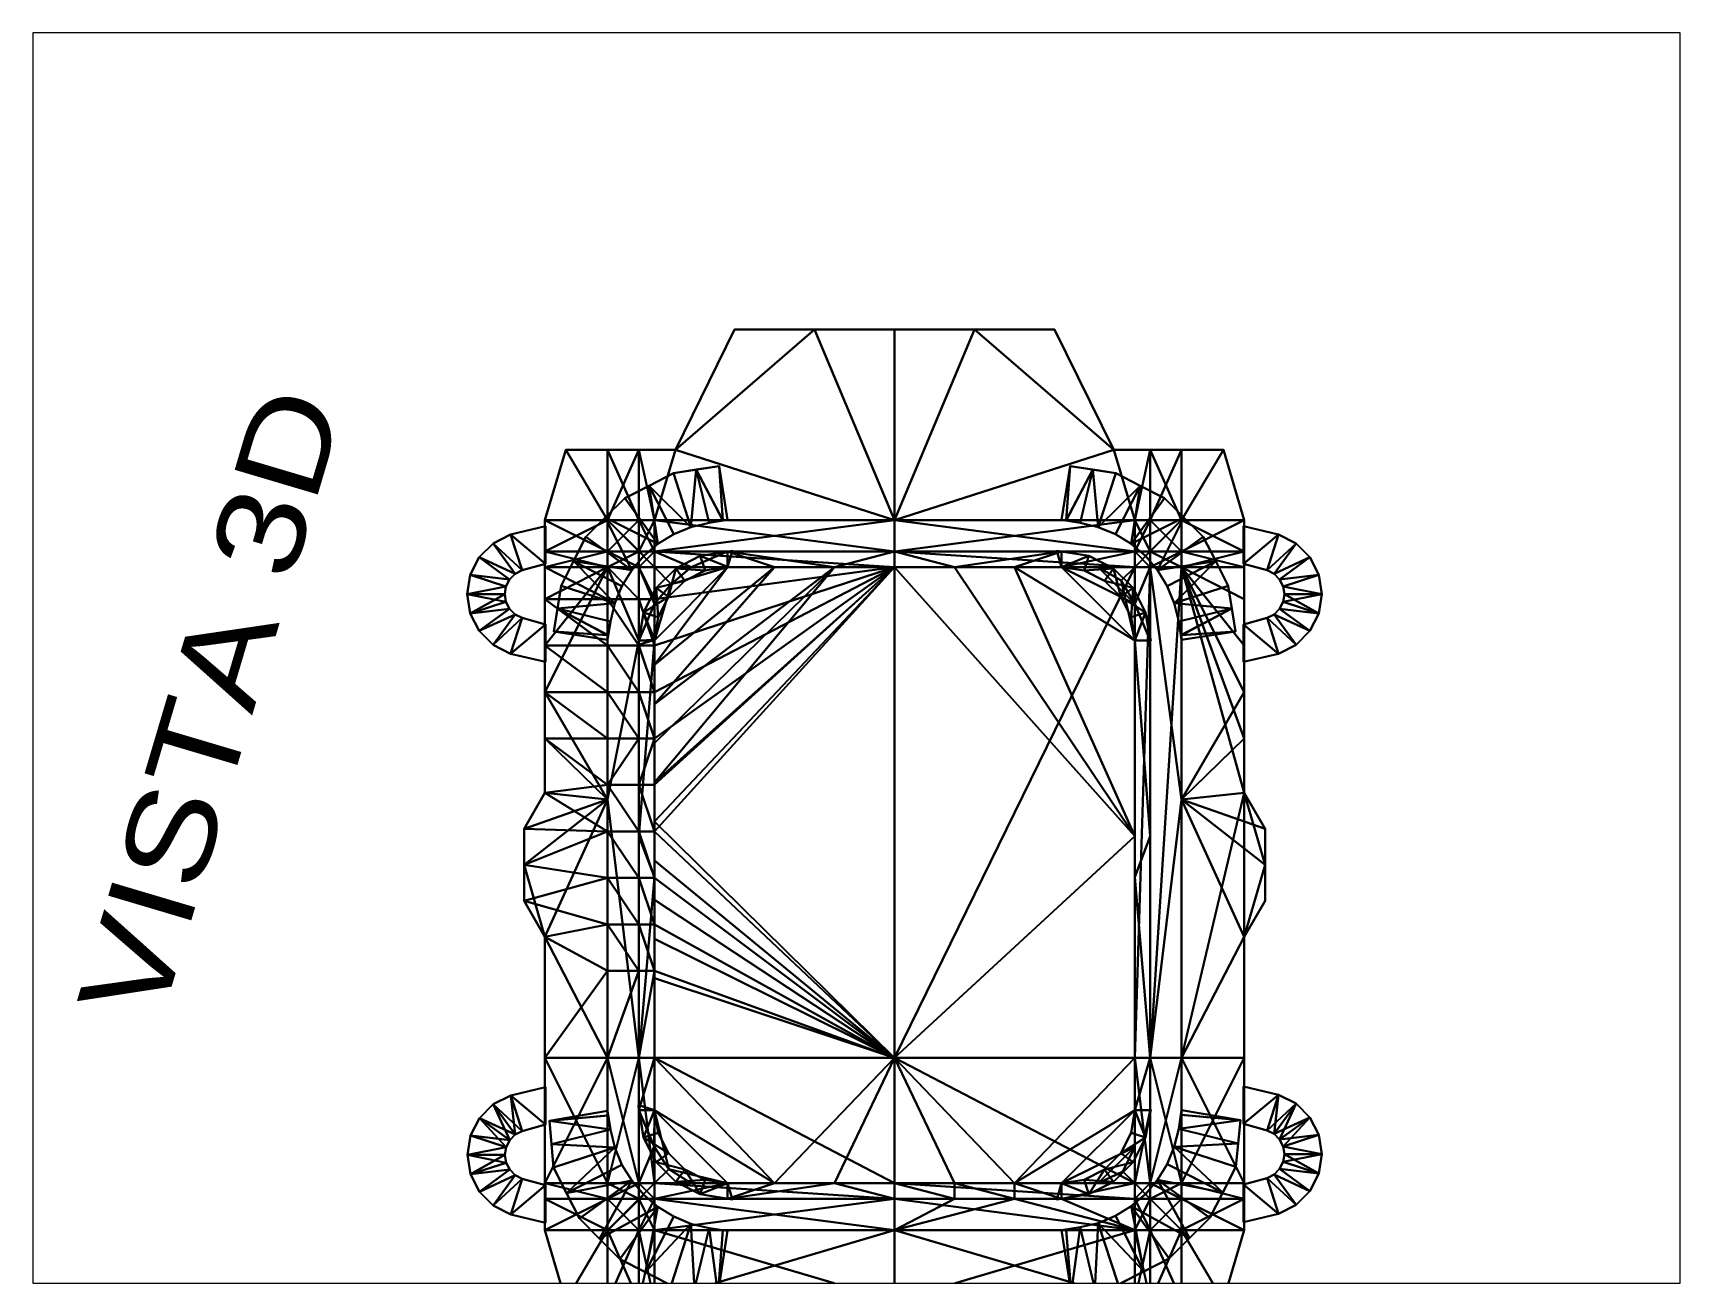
# Paper-space layout 'Layout1' of a CAD drawing. Header units: millimetres. Extents: x 26 to 231, y 20 to 176.
# The model-space entities are those that its viewports show. They can reach past a viewport. Long polylines and large blocks are cut down to what shows.
import ezdxf

# ---------------------------------------------------------------- set-up
doc = ezdxf.new("R2010")
doc.units = ezdxf.units.MM
for name, color, linetype in [('CUBE2', 7, 'Continuous'), ('TUBE11', 7, 'Continuous'), ('TUBE11_CO1', 7, 'Continuous'), ('TUBE11_CO2', 7, 'Continuous'), ('TUBE11_CO3', 7, 'Continuous'), ('TUBE5_COP1', 7, 'Continuous'), ('TUBE5_COP6', 7, 'Continuous'), ('TUBE5_COP7', 7, 'Continuous'), ('TUBE5_COP8', 7, 'Continuous'), ('TUBE5_EXT7', 7, 'Continuous'), ('TUBE5_EXT8', 7, 'Continuous'), ('TUBE5_EXT9', 7, 'Continuous')]:
    doc.layers.add(name, color=color, linetype=linetype)
doc.styles.add('Annotative', font='arial.ttf')

psp = doc.layouts.get("Layout1")

msp = doc.modelspace()

# ---------------------------------------------------------------- texts
at = {"extrusion": (0.534036, -0.158616, 0.83045), "insert": (-78.36, -10.61, 48.36), "char_height": 10, "attachment_point": 1, "text_direction": (0.28472, 0.958611, 0), "style": 'Annotative'}
msp.add_mtext_dynamic_manual_height_columns('VISTA 3D', width=95.793, gutter_width=12.5, heights=[0], dxfattribs=at)

# ---------------------------------------------------------------- meshes
at = {"layer": 'CUBE2'}
mesh = msp.add_polyface(dxfattribs=at)
corners = [(0, 35.51, 17.97), (-7.67, 53.77, 17.97), (-21, 42.27, 17.97), (-15.33, 53.77, 17.97), (-21, 42.27, -14.03), (-15.33, 53.77, -14.03), (-7.67, 53.77, -14.03), (0, 35.51, -14.03), (-21, 42.27, 13.97), (-15.33, 53.77, 13.97), (-21, 42.27, 9.97), (-15.33, 53.77, 9.97), (-21, 42.27, 5.97), (-15.33, 53.77, 5.97), (-21, 42.27, 1.97), (-15.33, 53.77, 1.97), (-21, 42.27, -2.03), (-15.33, 53.77, -2.03), (-21, 42.27, -6.03), (-15.33, 53.77, -6.03), (-21, 42.27, -10.03), (-15.33, 53.77, -10.03), (-24.5, 42.27, -10.03), (-24.5, 42.27, -6.03), (-24.5, 42.27, -14.03), (-27.5, 42.27, 1.97), (-24.5, 42.27, 1.97), (-24.5, 42.27, -2.03), (-27.5, 42.27, -2.03), (-27.5, 42.27, -6.03), (-27.5, 42.27, -10.03), (-7.67, 53.77, 13.97), (0, 53.77, 13.97), (-7.67, 53.77, 9.97), (0, 53.77, 9.97), (-7.67, 53.77, 5.97), (0, 53.77, 5.97), (-7.67, 53.77, 1.97), (0, 53.77, 1.97), (-7.67, 53.77, -2.03), (0, 53.77, -2.03), (-7.67, 53.77, -6.03), (0, 53.77, -6.03), (-7.67, 53.77, -10.03), (0, 53.77, -10.03), (0, 53.77, -14.03)]
mesh.append_faces([[corners[k] for k in face] for face in [(0, 1, 2), (7, 4, 6)]], dxfattribs={"vtx0": -1, "vtx1": -1, "vtx2": -1})
mesh.append_faces([[corners[k] for k in face] for face in [(2, 3, 8), (8, 9, 10), (10, 11, 12), (12, 13, 14), (14, 15, 16), (16, 17, 18), (18, 19, 20), (20, 21, 4)]], dxfattribs={"vtx1": -1})
mesh.append_faces([[corners[k] for k in face] for face in [(1, 3, 2), (4, 5, 6), (3, 9, 8), (9, 11, 10), (11, 13, 12), (13, 15, 14), (15, 17, 16), (17, 19, 18), (19, 21, 20), (21, 5, 4), (20, 22, 23), (22, 20, 4), (4, 24, 22), (25, 26, 27), (28, 27, 23), (29, 23, 22), (30, 22, 24), (3, 1, 31), (31, 9, 3), (32, 31, 1), (9, 31, 33), (33, 11, 9), (34, 33, 31), (11, 33, 35), (35, 13, 11), (36, 35, 33), (13, 35, 37), (37, 15, 13), (38, 37, 35), (15, 37, 39), (39, 17, 15), (40, 39, 37), (17, 39, 41), (41, 19, 17), (42, 41, 39), (19, 41, 43), (43, 21, 19), (44, 43, 41), (21, 43, 6), (6, 5, 21), (45, 6, 43)]], dxfattribs={"vtx2": -1})
mesh = msp.add_polyface(dxfattribs=at)
corners = [(0, 35.51, 17.97), (0, 53.77, 17.97), (-7.67, 53.77, 17.97), (21, 42.27, 17.97), (7.67, 53.77, 17.97), (23, 35.51, 15.47), (0, 35.51, 15.47), (0, 32.51, 15.47), (0, 35.51, -14.03), (-7.67, 53.77, -14.03), (0, 53.77, -14.03), (23, 32.51, -14.03), (0, 32.51, -14.03), (21, 42.27, -14.03), (7.67, 53.77, -14.03), (7.67, 53.77, 13.97), (0, 53.77, 13.97), (7.67, 53.77, 9.97), (0, 53.77, 9.97), (7.67, 53.77, 5.97), (0, 53.77, 5.97), (7.67, 53.77, 1.97), (0, 53.77, 1.97), (7.67, 53.77, -2.03), (0, 53.77, -2.03), (7.67, 53.77, -6.03), (0, 53.77, -6.03), (7.67, 53.77, -10.03), (0, 53.77, -10.03), (23, 32.51, 15.47), (0, 32.51, 15.47), (23, 35.51, 17.97), (0, 32.51, 17.97), (16, 32.51, 17.97), (16, 32.51, 15.47), (15.33, 53.77, 17.97), (15.33, 53.77, 13.97), (15.33, 53.77, 9.97), (15.33, 53.77, 5.97), (15.33, 53.77, 1.97), (15.33, 53.77, -2.03), (15.33, 53.77, -6.03), (15.33, 53.77, -10.03), (15.33, 53.77, -14.03), (-7.67, 53.77, 13.97), (-7.67, 53.77, 9.97), (-7.67, 53.77, 5.97), (-7.67, 53.77, 1.97), (-7.67, 53.77, -2.03), (-7.67, 53.77, -6.03), (-7.67, 53.77, -10.03)]
mesh.append_faces([[corners[k] for k in face] for face in [(8, 9, 10), (8, 11, 12), (6, 31, 0), (16, 2, 1), (18, 44, 16), (20, 45, 18), (22, 46, 20), (24, 47, 22), (26, 48, 24), (28, 49, 26), (10, 50, 28)]], dxfattribs={"vtx0": -1})
mesh.append_faces([[corners[k] for k in face] for face in [(3, 4, 0), (13, 8, 14)]], dxfattribs={"vtx0": -1, "vtx1": -1, "vtx2": -1})
mesh.append_faces([[corners[k] for k in face] for face in [(0, 1, 2), (4, 1, 0), (5, 6, 7), (8, 10, 14), (1, 4, 15), (15, 16, 1), (16, 15, 17), (17, 18, 16), (18, 17, 19), (19, 20, 18), (20, 19, 21), (21, 22, 20), (22, 21, 23), (23, 24, 22), (24, 23, 25), (25, 26, 24), (26, 25, 27), (27, 28, 26), (28, 27, 14), (14, 10, 28), (29, 7, 30), (32, 33, 34), (34, 30, 32), (4, 35, 36), (36, 15, 4), (15, 36, 37), (37, 17, 15), (17, 37, 38), (38, 19, 17), (19, 38, 39), (39, 21, 19), (21, 39, 40), (40, 23, 21), (23, 40, 41), (41, 25, 23), (42, 27, 25), (43, 14, 27)]], dxfattribs={"vtx2": -1})
mesh = msp.add_polyface(dxfattribs=at)
corners = [(0, 35.51, 17.97), (23, 35.51, 17.97), (21, 42.27, 17.97), (15.33, 53.77, 17.97), (7.67, 53.77, 17.97), (0, 32.51, 15.47), (23, 32.51, 15.47), (23, 35.51, 15.47), (24.5, 42.27, 17.97), (24.5, 35.51, 15.47), (0, 35.51, -14.03), (23, 35.51, -14.03), (23, 32.51, -14.03), (7.67, 53.77, -14.03), (15.33, 53.77, -14.03), (21, 42.27, -14.03), (24.5, 32.51, -14.03), (24.5, 42.27, -14.03), (24.5, 42.27, 13.97), (21, 42.27, 13.97), (24.5, 42.27, 9.97), (21, 42.27, 9.97), (24.5, 42.27, 5.97), (21, 42.27, 5.97), (24.5, 42.27, 1.97), (21, 42.27, 1.97), (24.5, 42.27, -2.03), (21, 42.27, -2.03), (24.5, 42.27, -6.03), (21, 42.27, -6.03), (24.5, 42.27, -10.03), (21, 42.27, -10.03), (16, 32.51, 15.47), (23, 32.51, 15.47), (0, 32.51, 15.47), (24.5, 35.51, 17.97), (24.5, 32.51, 15.47), (0, 35.51, 15.47), (16, 31.01, 15.47), (16, 32.51, 17.97), (15.33, 53.77, 13.97), (15.33, 53.77, 9.97), (15.33, 53.77, 5.97), (15.33, 53.77, 1.97), (15.33, 53.77, -2.03), (15.33, 53.77, -6.03), (7.67, 53.77, -6.03), (15.33, 53.77, -10.03), (7.67, 53.77, -10.03)]
mesh.append_faces([[corners[k] for k in face] for face in [(11, 16, 12), (7, 35, 1), (19, 3, 2), (21, 40, 19), (23, 41, 21), (25, 42, 23), (27, 43, 25), (29, 44, 27), (31, 45, 29), (15, 47, 31)]], dxfattribs={"vtx0": -1})
mesh.append_faces([[corners[k] for k in face] for face in [(32, 33, 34)]], dxfattribs={"vtx1": -1})
mesh.append_faces([[corners[k] for k in face] for face in [(33, 6, 34)]], dxfattribs={"vtx1": -1, "vtx2": -1})
mesh.append_faces([[corners[k] for k in face] for face in [(0, 1, 2), (2, 3, 4), (5, 6, 7), (8, 2, 1), (9, 7, 6), (10, 11, 12), (13, 14, 15), (15, 11, 10), (11, 15, 17), (2, 8, 18), (18, 19, 2), (19, 18, 20), (20, 21, 19), (21, 20, 22), (22, 23, 21), (23, 22, 24), (24, 25, 23), (25, 24, 26), (26, 27, 25), (27, 26, 28), (28, 29, 27), (29, 28, 30), (30, 31, 29), (31, 30, 17), (17, 15, 31), (36, 6, 33), (37, 7, 1), (33, 32, 38), (38, 32, 39), (19, 40, 3), (21, 41, 40), (23, 42, 41), (25, 43, 42), (27, 44, 43), (29, 45, 44), (46, 45, 47), (31, 47, 45), (48, 47, 14), (15, 14, 47)]], dxfattribs={"vtx2": -1})
mesh = msp.add_polyface(dxfattribs=at)
corners = [(-31.5, 42.27, 17.97), (-33.5, 35.51, 17.97), (-27.5, 35.51, 17.97), (-33.5, 32.51, 17.97), (-27.5, 32.51, 17.97), (-33.5, 31.01, 17.97), (-24.5, 32.51, 15.47), (-24.5, 35.51, 15.47), (-27.5, 32.51, 15.47), (-27.5, 35.51, 15.47), (-27.5, 31.01, 15.47), (-33.5, 32.51, -14.03), (-27.5, 32.51, -14.03), (-27.5, 31.01, -14.03), (-33.5, 35.51, -14.03), (-27.5, 35.51, -14.03), (-24.5, 32.51, -14.03), (-24.5, 31.01, -14.03), (-24.5, 35.51, -14.03), (-33.5, 32.51, -10.03), (-33.5, 35.51, -10.03), (-33.5, 31.01, -10.03), (-33.5, 31.01, -14.03), (-33.5, 32.51, -6.03), (-33.5, 35.51, -6.03), (-33.5, 31.01, -6.03), (-33.5, 32.51, -2.03), (-33.5, 35.51, -2.03), (-33.5, 31.01, -2.03), (-33.5, 32.51, 1.97), (-33.5, 35.51, 1.97), (-33.5, 31.01, 1.97), (-33.5, 32.51, 5.97), (-33.5, 35.51, 5.97), (-33.5, 31.01, 5.97), (-33.5, 32.51, 9.97), (-33.5, 35.51, 9.97), (-33.5, 31.01, 9.97), (-33.5, 32.51, 13.97), (-33.5, 35.51, 13.97), (-33.5, 31.01, 13.97), (-24.5, 35.51, 17.97), (-27.5, 31.01, 17.97)]
mesh.append_faces([[corners[k] for k in face] for face in [(14, 12, 11), (15, 16, 12)]], dxfattribs={"vtx0": -1})
mesh.append_faces([[corners[k] for k in face] for face in [(6, 7, 8), (2, 9, 41), (4, 8, 2), (42, 10, 4)]], dxfattribs={"vtx1": -1})
mesh.append_faces([[corners[k] for k in face] for face in [(0, 1, 2), (3, 4, 2), (2, 1, 3), (4, 3, 5), (7, 9, 8), (6, 8, 10), (11, 12, 13), (14, 15, 12), (12, 16, 17), (15, 18, 16), (19, 20, 14), (14, 11, 19), (21, 19, 11), (11, 22, 21), (23, 24, 20), (20, 19, 23), (25, 23, 19), (19, 21, 25), (26, 27, 24), (24, 23, 26), (28, 26, 23), (23, 25, 28), (26, 29, 30), (30, 27, 26), (31, 29, 26), (26, 28, 31), (29, 32, 33), (33, 30, 29), (34, 32, 29), (29, 31, 34), (35, 36, 33), (33, 32, 35), (37, 35, 32), (32, 34, 37), (38, 39, 36), (36, 35, 38), (40, 38, 35), (35, 37, 40), (3, 1, 39), (39, 38, 3), (5, 3, 38), (38, 40, 5), (8, 9, 2), (10, 8, 4)]], dxfattribs={"vtx2": -1})
mesh = msp.add_polyface(dxfattribs=at)
corners = [(-31.5, 42.27, 17.97), (-27.5, 35.51, 17.97), (-27.5, 42.27, 17.97), (-24.5, 35.51, 17.97), (-24.5, 42.27, 17.97), (-31.5, 42.27, -14.03), (-27.5, 42.27, -14.03), (-27.5, 35.51, -14.03), (-33.5, 35.51, -14.03), (-24.5, 42.27, -14.03), (-24.5, 35.51, -14.03), (-24.5, 42.27, 13.97), (-27.5, 42.27, 13.97), (-24.5, 42.27, 9.97), (-27.5, 42.27, 9.97), (-24.5, 42.27, 5.97), (-27.5, 42.27, 5.97), (-24.5, 42.27, 1.97), (-27.5, 42.27, 1.97), (-24.5, 42.27, -2.03), (-27.5, 42.27, -2.03), (-24.5, 42.27, -6.03), (-27.5, 42.27, -6.03), (-24.5, 42.27, -10.03), (-27.5, 42.27, -10.03), (-31.5, 42.27, 13.97), (-31.5, 42.27, 9.97), (-31.5, 42.27, 5.97), (-31.5, 42.27, 1.97), (-31.5, 42.27, -2.03), (-31.5, 42.27, -6.03), (-31.5, 42.27, -10.03), (-33.5, 35.51, -10.03), (-33.5, 35.51, -6.03), (-33.5, 35.51, -2.03), (-33.5, 35.51, 1.97), (-33.5, 35.51, 5.97), (-33.5, 35.51, 9.97), (-33.5, 35.51, 13.97), (-33.5, 35.51, 17.97)]
mesh.append_faces([[corners[k] for k in face] for face in [(0, 1, 2), (5, 7, 8), (6, 10, 7)]], dxfattribs={"vtx0": -1})
mesh.append_faces([[corners[k] for k in face] for face in [(1, 3, 4), (4, 2, 1), (5, 6, 7), (6, 9, 10), (2, 4, 11), (11, 12, 2), (12, 11, 13), (13, 14, 12), (14, 13, 15), (15, 16, 14), (16, 15, 17), (17, 18, 16), (19, 20, 18), (21, 22, 20), (23, 24, 22), (9, 6, 24), (0, 2, 12), (12, 25, 0), (25, 12, 14), (14, 26, 25), (26, 14, 16), (16, 27, 26), (27, 16, 18), (18, 28, 27), (28, 18, 20), (20, 29, 28), (29, 20, 22), (22, 30, 29), (30, 22, 24), (24, 31, 30), (31, 24, 6), (6, 5, 31), (32, 31, 5), (5, 8, 32), (33, 30, 31), (31, 32, 33), (33, 34, 29), (29, 30, 33), (34, 35, 28), (28, 29, 34), (35, 36, 27), (27, 28, 35), (36, 37, 26), (26, 27, 36), (38, 25, 26), (26, 37, 38), (39, 0, 25), (25, 38, 39)]], dxfattribs={"vtx2": -1})
mesh = msp.add_polyface(dxfattribs=at)
corners = [(-24.5, 42.27, 17.97), (-24.5, 35.51, 17.97), (-23, 35.51, 17.97), (-21, 42.27, 17.97), (-24.5, 32.51, 15.47), (-23, 32.51, 15.47), (-23, 35.51, 15.47), (-24.5, 35.51, 15.47), (-23, 32.51, 15.47), (-24.5, 32.51, 15.47), (-24.5, 31.01, 15.47), (0, 35.51, 17.97), (0, 32.51, 15.47), (0, 35.51, 15.47), (-19.5, 31.01, 15.47), (-16, 32.51, 15.47), (-24.5, 32.51, -14.03), (-23, 32.51, -14.03), (-23, 31.01, -14.03), (-24.5, 35.51, -14.03), (-23, 35.51, -14.03), (-24.5, 42.27, -14.03), (-21, 42.27, -14.03), (0, 32.51, -14.03), (0, 31.01, -14.03), (0, 35.51, -14.03), (-21, 42.27, 13.97), (-24.5, 42.27, 13.97), (-21, 42.27, 9.97), (-24.5, 42.27, 9.97), (-21, 42.27, 5.97), (-24.5, 42.27, 5.97), (-21, 42.27, 1.97), (-24.5, 42.27, 1.97), (-21, 42.27, -2.03), (-24.5, 42.27, -2.03), (-21, 42.27, -6.03), (-24.5, 42.27, -6.03), (-21, 42.27, -10.03), (0, 32.51, 15.47), (-24.5, 31.01, 15.47), (-27.5, 35.51, 15.47), (-16, 32.51, 17.97), (-11.5, 31.01, 17.97), (-5.75, 31.01, 17.97), (0, 32.51, 17.97), (-16, 31.01, 17.97), (-16, 31.01, 15.47)]
mesh.append_faces([[corners[k] for k in face] for face in [(0, 2, 3), (19, 17, 16), (21, 20, 19), (17, 24, 18), (20, 23, 17), (7, 2, 1), (6, 11, 2), (43, 42, 46), (39, 42, 45)]], dxfattribs={"vtx0": -1})
mesh.append_faces([[corners[k] for k in face] for face in [(8, 14, 15), (42, 44, 45)]], dxfattribs={"vtx0": -1, "vtx1": -1})
mesh.append_faces([[corners[k] for k in face] for face in [(42, 43, 44)]], dxfattribs={"vtx0": -1, "vtx2": -1})
mesh.append_faces([[corners[k] for k in face] for face in [(15, 39, 8), (8, 5, 9)]], dxfattribs={"vtx1": -1})
mesh.append_faces([[corners[k] for k in face] for face in [(39, 12, 8)]], dxfattribs={"vtx1": -1, "vtx2": -1})
mesh.append_faces([[corners[k] for k in face] for face in [(0, 1, 2), (4, 5, 6), (6, 7, 4), (8, 9, 10), (3, 2, 11), (5, 12, 13), (13, 6, 5), (16, 17, 18), (19, 20, 17), (21, 22, 20), (17, 23, 24), (20, 25, 23), (25, 20, 22), (0, 3, 26), (26, 27, 0), (27, 26, 28), (28, 29, 27), (29, 28, 30), (30, 31, 29), (31, 30, 32), (32, 33, 31), (33, 32, 34), (34, 35, 33), (35, 34, 36), (36, 37, 35), (37, 36, 38), (12, 5, 8), (4, 40, 10), (10, 9, 4), (7, 6, 2), (41, 7, 1), (6, 13, 11), (5, 4, 9), (39, 15, 42), (46, 42, 15), (15, 47, 46)]], dxfattribs={"vtx2": -1})
mesh = msp.add_polyface(dxfattribs=at)
corners = [(23, 35.51, 17.97), (24.5, 35.51, 17.97), (24.5, 42.27, 17.97), (23, 32.51, 15.47), (24.5, 32.51, 15.47), (24.5, 35.51, 15.47), (27.5, 35.51, 17.97), (27.5, 42.27, 17.97), (27.5, 32.51, 15.47), (27.5, 35.51, 15.47), (33.5, 35.51, 17.97), (31.5, 42.27, 17.97), (27.5, 32.51, 17.97), (33.5, 32.51, 17.97), (23, 35.51, -14.03), (24.5, 35.51, -14.03), (24.5, 32.51, -14.03), (24.5, 42.27, -14.03), (27.5, 32.51, -14.03), (27.5, 31.01, -14.03), (27.5, 35.51, -14.03), (33.5, 32.51, -14.03), (33.5, 31.01, -14.03), (33.5, 35.51, -14.03), (31.5, 42.27, -14.03), (33.5, 35.51, 13.97), (33.5, 32.51, 13.97), (33.5, 31.01, 13.97), (33.5, 32.51, 9.97), (33.5, 35.51, 9.97), (33.5, 31.01, 9.97), (33.5, 32.51, 5.97), (33.5, 35.51, 5.97), (33.5, 31.01, 5.97), (33.5, 32.51, 1.97), (33.5, 35.51, 1.97), (33.5, 31.01, 1.97), (33.5, 32.51, -2.03), (33.5, 35.51, -2.03), (33.5, 31.01, -2.03), (33.5, 32.51, -6.03), (33.5, 35.51, -6.03), (33.5, 31.01, -6.03), (33.5, 32.51, -10.03), (33.5, 35.51, -10.03), (33.5, 31.01, -10.03), (24.5, 31.01, 15.47), (24.5, 32.51, 15.47), (23, 35.51, 15.47), (23, 32.51, 15.47), (27.5, 31.01, 17.97)]
mesh.append_faces([[corners[k] for k in face] for face in [(14, 17, 15), (15, 18, 16), (17, 20, 15), (20, 21, 18), (20, 24, 23), (5, 6, 1)]], dxfattribs={"vtx0": -1})
mesh.append_faces([[corners[k] for k in face] for face in [(47, 4, 49), (12, 8, 50), (6, 9, 12)]], dxfattribs={"vtx1": -1})
mesh.append_faces([[corners[k] for k in face] for face in [(0, 1, 2), (3, 4, 5), (1, 6, 7), (4, 8, 9), (9, 5, 4), (6, 10, 11), (12, 13, 10), (10, 6, 12), (14, 15, 16), (16, 18, 19), (15, 20, 18), (18, 21, 22), (20, 23, 21), (11, 10, 25), (10, 13, 26), (26, 25, 10), (27, 26, 13), (25, 26, 28), (28, 29, 25), (30, 28, 26), (29, 28, 31), (31, 32, 29), (33, 31, 28), (32, 31, 34), (34, 35, 32), (36, 34, 31), (35, 34, 37), (37, 38, 35), (39, 37, 34), (38, 37, 40), (40, 41, 38), (42, 40, 37), (41, 40, 43), (43, 44, 41), (45, 43, 40), (44, 43, 21), (21, 23, 44), (22, 21, 43), (46, 4, 47), (48, 5, 1), (9, 8, 12), (5, 9, 6)]], dxfattribs={"vtx2": -1})
mesh = msp.add_polyface(dxfattribs=at)
corners = [(27.5, 42.27, 17.97), (24.5, 42.27, 17.97), (24.5, 35.51, 17.97), (31.5, 42.27, 17.97), (27.5, 35.51, 17.97), (24.5, 42.27, -14.03), (27.5, 42.27, -14.03), (27.5, 35.51, -14.03), (31.5, 42.27, -14.03), (31.5, 42.27, 13.97), (27.5, 42.27, 13.97), (31.5, 42.27, 9.97), (27.5, 42.27, 9.97), (31.5, 42.27, 5.97), (27.5, 42.27, 5.97), (31.5, 42.27, 1.97), (27.5, 42.27, 1.97), (31.5, 42.27, -2.03), (27.5, 42.27, -2.03), (31.5, 42.27, -6.03), (27.5, 42.27, -6.03), (31.5, 42.27, -10.03), (27.5, 42.27, -10.03), (24.5, 42.27, 13.97), (24.5, 42.27, 9.97), (24.5, 42.27, 5.97), (24.5, 42.27, 1.97), (24.5, 42.27, -2.03), (24.5, 42.27, -6.03), (24.5, 42.27, -10.03), (33.5, 35.51, 13.97), (33.5, 35.51, 9.97), (33.5, 35.51, 5.97), (33.5, 35.51, 1.97), (33.5, 35.51, -2.03), (33.5, 35.51, -6.03), (33.5, 35.51, -10.03), (33.5, 35.51, -14.03)]
mesh.append_faces([[corners[k] for k in face] for face in [(0, 1, 2), (3, 0, 4), (5, 6, 7), (7, 6, 8), (0, 3, 9), (9, 10, 0), (10, 9, 11), (11, 12, 10), (12, 11, 13), (13, 14, 12), (14, 13, 15), (15, 16, 14), (16, 15, 17), (17, 18, 16), (18, 17, 19), (19, 20, 18), (20, 19, 21), (21, 22, 20), (22, 21, 8), (8, 6, 22), (1, 0, 10), (10, 23, 1), (23, 10, 12), (12, 24, 23), (24, 12, 14), (14, 25, 24), (25, 14, 16), (16, 26, 25), (26, 16, 18), (18, 27, 26), (27, 18, 20), (20, 28, 27), (28, 20, 22), (22, 29, 28), (29, 22, 6), (6, 5, 29), (30, 9, 3), (9, 30, 31), (31, 11, 9), (11, 31, 32), (32, 13, 11), (13, 32, 33), (33, 15, 13), (15, 33, 34), (34, 17, 15), (17, 34, 35), (35, 19, 17), (19, 35, 36), (36, 21, 19), (21, 36, 37), (37, 8, 21)]], dxfattribs={"vtx2": -1})
mesh = msp.add_polyface(dxfattribs=at)
corners = [(-33.5, 31.01, 17.97), (-27.5, 31.01, 17.97), (-27.5, 32.51, 17.97), (-33.5, 27.96, 17.97), (-33.5, 23.51, 17.97), (-33.5, 19.06, 17.97), (-33.5, 31.01, -14.03), (-27.5, 31.01, -14.03), (-27.5, 27.96, -14.03), (-33.5, 27.96, -14.03), (-33.5, 32.51, -14.03), (-33.5, 27.96, -10.03), (-33.5, 31.01, -10.03), (-33.5, 27.96, -6.03), (-33.5, 31.01, -6.03), (-33.5, 27.96, -2.03), (-33.5, 31.01, -2.03), (-33.5, 27.96, 1.97), (-33.5, 31.01, 1.97), (-33.5, 27.96, 5.97), (-33.5, 31.01, 5.97), (-33.5, 27.96, 9.97), (-33.5, 31.01, 9.97), (-33.5, 27.96, 13.97), (-33.5, 31.01, 13.97), (-27.5, 23.51, -14.03), (-33.5, 23.51, -14.03), (-27.5, 19.06, -14.03), (-33.5, 23.51, -10.03), (-33.5, 19.06, -10.03), (-33.5, 23.51, -6.03), (-33.5, 19.06, -6.03), (-33.5, 23.51, -2.03), (-33.5, 23.51, 1.97), (-33.5, 19.06, 1.97), (-33.5, 23.51, 5.97), (-33.5, 23.51, 9.97), (-33.5, 19.06, 5.97), (-33.5, 23.51, 13.97), (-33.5, 19.06, 13.97)]
mesh.append_faces([[corners[k] for k in face] for face in [(6, 8, 9), (10, 7, 6), (9, 25, 26)]], dxfattribs={"vtx0": -1})
mesh.append_faces([[corners[k] for k in face] for face in [(1, 3, 4), (1, 4, 5)]], dxfattribs={"vtx0": -1, "vtx2": -1})
mesh.append_faces([[corners[k] for k in face] for face in [(0, 1, 2), (1, 0, 3), (6, 7, 8), (11, 12, 6), (6, 9, 11), (13, 14, 12), (12, 11, 13), (15, 16, 14), (14, 13, 15), (17, 18, 16), (16, 15, 17), (17, 19, 20), (20, 18, 17), (21, 22, 20), (20, 19, 21), (23, 24, 22), (22, 21, 23), (3, 0, 24), (24, 23, 3), (9, 8, 25), (26, 25, 27), (28, 11, 9), (9, 26, 28), (29, 28, 26), (30, 13, 11), (11, 28, 30), (31, 30, 28), (32, 15, 13), (13, 30, 32), (32, 30, 31), (32, 33, 17), (17, 15, 32), (34, 33, 32), (33, 35, 19), (19, 17, 33), (35, 33, 34), (36, 21, 19), (19, 35, 36), (36, 35, 37), (38, 23, 21), (21, 36, 38), (39, 38, 36), (4, 3, 23), (23, 38, 4), (5, 4, 38), (38, 39, 5)]], dxfattribs={"vtx2": -1})
mesh = msp.add_polyface(dxfattribs=at)
corners = [(-27.5, 31.01, 15.47), (-24.5, 31.01, 15.47), (-24.5, 32.51, 15.47), (-27.5, 8.76, 15.47), (-24.5, 24.01, 15.47), (-24.5, 31.01, 15.47), (-23, 31.01, 15.47), (-23, 32.51, 15.47), (-23, 1.34, 17.97), (-23, 24.01, 17.97), (-24.5, 5.26, 17.97), (-24.5, 24.01, 17.97), (-27.5, 31.01, -14.03), (-24.5, 31.01, -14.03), (-24.5, 27.96, -14.03), (-27.5, 27.96, -14.03), (-27.5, 32.51, -14.03), (-23, 31.01, -14.03), (-23, 27.96, -14.03), (-24.5, 32.51, -14.03), (-23, 5.26, 5.97), (-23, 24.01, 5.97), (-23, 24.01, 15.47), (-23, 14.16, -8.03), (-23, 17.91, -8.03), (-23, 21.66, -8.03), (-23, 24.01, -8.03), (-23, 10.41, -8.03), (-24.5, 24.01, 15.47), (-23, 24.01, 15.47), (-23, 27.51, 15.47), (-27.5, 31.01, 17.97), (-23, -15.99, 15.47), (-24.5, -15.99, 15.47), (-23, 1.34, 15.47), (-23, 27.51, -8.03), (-23, 27.51, 5.97), (-24.5, 23.51, -14.03), (-27.5, 23.51, -14.03), (-24.5, 19.06, -14.03), (-27.5, 19.06, -14.03), (-24.5, 14.61, -14.03), (-27.5, 14.61, -14.03), (-24.5, 10.16, -14.03), (-27.5, 10.16, -14.03), (-24.5, 5.71, -14.03), (-23, 23.51, -14.03), (-23, 19.06, -14.03), (-23, 14.61, -14.03), (-23, 10.16, -14.03), (-23, 5.71, -14.03)]
mesh.append_faces([[corners[k] for k in face] for face in [(0, 4, 1), (12, 14, 15), (16, 13, 12), (13, 18, 14), (19, 17, 13), (15, 37, 38), (38, 39, 40), (40, 41, 42), (14, 46, 37), (37, 47, 39), (39, 48, 41)]], dxfattribs={"vtx0": -1})
mesh.append_faces([[corners[k] for k in face] for face in [(5, 30, 6)]], dxfattribs={"vtx0": -1, "vtx1": -1})
mesh.append_faces([[corners[k] for k in face] for face in [(23, 21, 20), (20, 27, 23)]], dxfattribs={"vtx0": -1, "vtx2": -1})
mesh.append_faces([[corners[k] for k in face] for face in [(0, 3, 4), (8, 9, 10), (23, 24, 21), (24, 25, 21), (22, 30, 28), (5, 28, 30)]], dxfattribs={"vtx1": -1, "vtx2": -1})
mesh.append_faces([[corners[k] for k in face] for face in [(0, 1, 2), (5, 6, 7), (9, 11, 10), (12, 13, 14), (13, 17, 18), (20, 21, 22), (25, 26, 21), (28, 29, 22), (1, 4, 28), (28, 5, 1), (3, 0, 31), (32, 22, 29), (33, 28, 4), (9, 8, 34), (34, 29, 9), (11, 9, 29), (29, 28, 11), (10, 11, 28), (26, 35, 36), (15, 14, 37), (38, 37, 39), (40, 39, 41), (41, 43, 44), (44, 42, 41), (44, 43, 45), (14, 18, 46), (37, 46, 47), (39, 47, 48), (48, 49, 43), (43, 41, 48), (43, 49, 50)]], dxfattribs={"vtx2": -1})
mesh = msp.add_polyface(dxfattribs=at)
corners = [(-23, 31.01, 15.47), (-21.39, 29.4, 15.47), (-19.5, 31.01, 15.47), (-16, 31.01, 15.47), (-16, 31.01, 15.47), (-16, 32.51, 15.47), (-23, 32.51, 15.47), (0, 31.01, -14.03), (-23, 5.71, -14.03), (-23, 10.16, -14.03), (-23, 14.61, -14.03), (-23, 19.06, -14.03), (-23, 23.51, -14.03), (-23, 27.96, -14.03), (-23, 31.01, -14.03), (-5.75, 31.01, 5.97), (-5.75, 31.01, -8.03), (0, 31.01, -1.03), (-16, 31.01, -8.03), (-19.5, 31.01, -8.03), (-21.39, 29.4, -8.03), (-23, 24.01, -8.03), (-23, 21.66, -8.03), (-23, 27.51, -8.03), (-11.5, 31.01, -8.03), (-23, 17.91, -8.03), (-23, 14.16, -8.03), (-23, 10.41, -8.03), (0, 31.01, -8.03), (-23, 6.66, -8.03), (-11.5, 31.01, 15.47), (-16, 31.01, 5.97), (-11.5, 31.01, 5.97), (-23, 27.51, 15.47), (-11.5, 31.01, 17.97), (-16, 31.01, 17.97), (-5.75, 31.01, 17.97), (-5.75, 31.01, 15.47), (-23, 27.51, 5.97), (-21.39, 29.4, 5.97), (-19.5, 31.01, 5.97), (-23, 24.01, 5.97), (-23, 24.01, 15.47)]
mesh.append_faces([[corners[k] for k in face] for face in [(20, 40, 39), (21, 38, 41), (41, 33, 42), (39, 2, 1)]], dxfattribs={"vtx0": -1})
mesh.append_faces([[corners[k] for k in face] for face in [(18, 20, 21)]], dxfattribs={"vtx0": -1, "vtx1": -1, "vtx2": -1})
mesh.append_faces([[corners[k] for k in face] for face in [(7, 8, 9), (7, 9, 10), (7, 10, 11), (7, 11, 12), (18, 21, 22), (22, 24, 18), (25, 16, 24), (27, 28, 16)]], dxfattribs={"vtx0": -1, "vtx2": -1})
mesh.append_faces([[corners[k] for k in face] for face in [(4, 3, 30), (31, 18, 32), (32, 24, 15), (30, 32, 37)]], dxfattribs={"vtx1": -1})
mesh.append_faces([[corners[k] for k in face] for face in [(4, 5, 2), (6, 0, 2), (12, 13, 7), (15, 16, 17), (22, 25, 24), (25, 26, 16), (26, 27, 16), (27, 29, 28), (3, 31, 30)]], dxfattribs={"vtx1": -1, "vtx2": -1})
mesh.append_faces([[corners[k] for k in face] for face in [(0, 1, 2), (2, 3, 4), (13, 14, 7), (18, 19, 20), (20, 23, 21), (31, 32, 30), (33, 1, 0), (34, 35, 4), (4, 30, 34), (36, 34, 30), (30, 37, 36), (1, 33, 38), (38, 39, 1), (20, 19, 40), (3, 2, 40), (40, 31, 3), (41, 38, 33), (39, 38, 23), (23, 20, 39), (31, 40, 19), (19, 18, 31), (39, 40, 2), (18, 24, 32), (24, 16, 15), (32, 15, 37)]], dxfattribs={"vtx2": -1})
mesh = msp.add_polyface(dxfattribs=at)
corners = [(5.75, 31.01, 17.97), (11.5, 31.01, 17.97), (16, 32.51, 17.97), (16, 31.01, 17.97), (0, 32.51, 17.97), (0, 31.01, 17.97), (0, -15.99, -14.03), (0, 31.01, -14.03), (23, 31.01, -14.03), (0, 32.51, -14.03), (23, 32.51, -14.03), (11.5, 31.01, 15.47), (11.5, 31.01, 5.97), (16, 31.01, 5.97), (16, 31.01, 15.47), (16, 31.01, 15.47), (0, 31.01, -1.03), (0, 31.01, -8.03), (5.75, 31.01, -8.03), (5.75, 31.01, 5.97), (0, 31.01, 5.97), (-5.75, 31.01, 5.97), (-5.75, 31.01, -8.03), (23, 5.26, -8.03), (19.5, 31.01, -8.03), (16, 31.01, -8.03), (23, 27.51, -8.03), (11.5, 31.01, -8.03), (23, 24.01, -8.03), (23, 31.01, 15.47), (19.5, 31.01, 15.47), (21.72, 29.73, 5.97), (19.5, 31.01, 5.97), (19.5, 31.01, -1.03), (21.72, 29.73, -8.03), (-5.75, 31.01, 17.97), (-5.75, 31.01, 15.47), (0, 31.01, 15.47), (5.75, 31.01, 15.47), (19.5, 31.01, 10.72)]
mesh.append_faces([[corners[k] for k in face] for face in [(9, 8, 7), (16, 19, 20), (34, 33, 24), (13, 33, 32), (20, 38, 37)]], dxfattribs={"vtx0": -1})
mesh.append_faces([[corners[k] for k in face] for face in [(4, 0, 2)]], dxfattribs={"vtx0": -1, "vtx1": -1})
mesh.append_faces([[corners[k] for k in face] for face in [(16, 18, 19), (23, 18, 17), (27, 23, 28), (29, 14, 30)]], dxfattribs={"vtx0": -1, "vtx2": -1})
mesh.append_faces([[corners[k] for k in face] for face in [(20, 21, 16), (19, 18, 12), (12, 27, 13), (38, 19, 11)]], dxfattribs={"vtx1": -1})
mesh.append_faces([[corners[k] for k in face] for face in [(0, 1, 2), (15, 11, 13), (24, 25, 26), (25, 27, 28), (27, 18, 23), (13, 25, 33), (14, 13, 39)]], dxfattribs={"vtx1": -1, "vtx2": -1})
mesh.append_faces([[corners[k] for k in face] for face in [(1, 3, 2), (4, 5, 0), (6, 7, 8), (9, 10, 8), (11, 12, 13), (13, 14, 15), (16, 17, 18), (22, 17, 16), (29, 15, 14), (31, 32, 33), (35, 5, 4), (5, 35, 36), (36, 37, 5), (0, 5, 37), (37, 38, 0), (1, 0, 38), (38, 11, 1), (3, 1, 11), (11, 15, 3), (2, 3, 15), (25, 24, 33), (39, 30, 14), (13, 32, 39), (18, 27, 12), (27, 25, 13), (19, 12, 11), (20, 19, 38), (37, 36, 21), (21, 20, 37)]], dxfattribs={"vtx2": -1})
mesh = msp.add_polyface(dxfattribs=at)
corners = [(23, 31.01, 15.47), (24.5, 31.01, 15.47), (24.5, 32.51, 15.47), (23, 32.51, 15.47), (24.5, 5.26, 17.97), (24.5, 24.01, 17.97), (23, 24.01, 17.97), (23, 1.34, 17.97), (24.5, 31.01, 15.47), (27.5, 31.01, 15.47), (27.5, 32.51, 15.47), (24.5, 32.51, 15.47), (27.5, 8.76, 15.47), (33.5, 32.51, 17.97), (27.5, 32.51, 17.97), (27.5, 31.01, 17.97), (23, -15.99, -14.03), (23, 31.01, -14.03), (24.5, 31.01, -14.03), (23, 32.51, -14.03), (24.5, 32.51, -14.03), (24.5, -15.99, -14.03), (27.5, 31.01, -14.03), (21.72, 29.73, 15.47), (23, 27.51, 15.47), (23, 24.01, 15.47), (23, 24.01, 15.47), (23, 27.51, 15.47), (21.72, 29.73, 5.97), (21.72, 29.73, -8.03), (23, 27.51, 5.97), (23, 27.51, -8.03), (19.5, 31.01, -8.03), (16, 31.01, -8.03), (23, 24.01, -8.03), (23, -15.99, 15.47), (19.5, 31.01, 15.47), (23, 5.26, 5.97), (23, 24.01, 5.97), (23, 5.26, -8.03), (19.5, 31.01, -1.03), (24.5, 24.01, 15.47), (24.5, -15.99, 15.47), (24.5, -15.99, 15.47), (27.5, 8.76, 17.97), (19.5, 31.01, 10.72), (19.5, 31.01, 5.97), (16, 31.01, 15.47), (23, 1.34, 15.47)]
mesh.append_faces([[corners[k] for k in face] for face in [(8, 12, 9), (19, 18, 17), (20, 22, 18), (0, 36, 23), (28, 45, 46), (38, 24, 30), (3, 47, 0), (30, 23, 28)]], dxfattribs={"vtx0": -1})
mesh.append_faces([[corners[k] for k in face] for face in [(7, 4, 6)]], dxfattribs={"vtx0": -1, "vtx1": -1})
mesh.append_faces([[corners[k] for k in face] for face in [(33, 34, 31)]], dxfattribs={"vtx0": -1, "vtx2": -1})
mesh.append_faces([[corners[k] for k in face] for face in [(28, 29, 30), (1, 8, 2), (41, 42, 1)]], dxfattribs={"vtx1": -1})
mesh.append_faces([[corners[k] for k in face] for face in [(23, 24, 25), (25, 27, 23), (37, 38, 39), (29, 28, 40), (44, 15, 12), (28, 23, 45), (41, 1, 27)]], dxfattribs={"vtx1": -1, "vtx2": -1})
mesh.append_faces([[corners[k] for k in face] for face in [(0, 1, 2), (2, 3, 0), (4, 5, 6), (8, 9, 10), (10, 11, 8), (13, 14, 15), (16, 17, 18), (19, 20, 18), (21, 18, 22), (24, 26, 25), (27, 0, 23), (29, 31, 30), (31, 29, 32), (25, 26, 35), (38, 34, 39), (43, 8, 1), (15, 9, 12), (10, 9, 15), (26, 38, 37), (23, 36, 45), (38, 26, 24), (27, 25, 41), (1, 0, 27), (41, 5, 4), (6, 5, 41), (41, 25, 6), (48, 7, 6), (6, 25, 48), (38, 30, 31), (31, 34, 38), (30, 24, 23)]], dxfattribs={"vtx2": -1})
mesh = msp.add_polyface(dxfattribs=at)
corners = [(27.5, 31.01, 17.97), (33.5, 31.01, 17.97), (33.5, 32.51, 17.97), (33.5, 19.06, 17.97), (33.5, 23.51, 17.97), (33.5, 27.96, 17.97), (27.5, 32.51, -14.03), (33.5, 31.01, -14.03), (27.5, 31.01, -14.03), (33.5, 31.01, 13.97), (33.5, 27.96, 13.97), (33.5, 32.51, 13.97), (33.5, 31.01, 9.97), (33.5, 27.96, 9.97), (33.5, 32.51, 9.97), (33.5, 31.01, 5.97), (33.5, 27.96, 5.97), (33.5, 32.51, 5.97), (33.5, 31.01, 1.97), (33.5, 27.96, 1.97), (33.5, 32.51, 1.97), (33.5, 31.01, -2.03), (33.5, 27.96, -2.03), (33.5, 32.51, -2.03), (33.5, 31.01, -6.03), (33.5, 27.96, -6.03), (33.5, 32.51, -6.03), (33.5, 31.01, -10.03), (33.5, 27.96, -10.03), (33.5, 32.51, -10.03), (33.5, 27.96, -14.03), (33.5, 23.51, 13.97), (33.5, 23.51, 9.97), (33.5, 23.51, 5.97), (33.5, 23.51, 1.97), (33.5, 23.51, -2.03), (33.5, 23.51, -6.03), (33.5, 19.06, -6.03), (33.5, 23.51, -10.03), (33.5, 19.06, -10.03), (33.5, 23.51, -14.03), (33.5, 19.06, -14.03)]
mesh.append_faces([[corners[k] for k in face] for face in [(6, 7, 8)]], dxfattribs={"vtx0": -1})
mesh.append_faces([[corners[k] for k in face] for face in [(8, 30, 40), (8, 40, 41)]], dxfattribs={"vtx0": -1, "vtx2": -1})
mesh.append_faces([[corners[k] for k in face] for face in [(3, 4, 0), (4, 5, 0)]], dxfattribs={"vtx1": -1, "vtx2": -1})
mesh.append_faces([[corners[k] for k in face] for face in [(0, 1, 2), (5, 1, 0), (2, 1, 9), (1, 5, 10), (10, 9, 1), (11, 9, 12), (9, 10, 13), (13, 12, 9), (14, 12, 15), (12, 13, 16), (16, 15, 12), (17, 15, 18), (15, 16, 19), (19, 18, 15), (20, 18, 21), (18, 19, 22), (22, 21, 18), (23, 21, 24), (21, 22, 25), (25, 24, 21), (26, 24, 27), (24, 25, 28), (28, 27, 24), (29, 27, 7), (27, 28, 30), (30, 7, 27), (5, 4, 31), (31, 10, 5), (10, 31, 32), (32, 13, 10), (13, 32, 33), (33, 16, 13), (16, 33, 34), (34, 19, 16), (19, 34, 35), (35, 22, 19), (22, 35, 36), (36, 25, 22), (37, 36, 35), (25, 36, 38), (38, 28, 25), (39, 38, 36), (28, 38, 40), (40, 30, 28), (41, 40, 38), (8, 7, 30)]], dxfattribs={"vtx2": -1})
mesh = msp.add_polyface(dxfattribs=at)
corners = [(-35.5, 5.96, 17.97), (-35.5, 2.51, 17.97), (-27.5, 8.76, 17.97), (-33.5, -4.39, 17.97), (-27.5, -15.99, 17.97), (-33.5, 9.41, 17.97), (-27.5, 8.76, 15.47), (-24.5, -15.99, 15.47), (-24.5, 24.01, 15.47), (-23, 1.34, 17.97), (-24.5, 5.26, 17.97), (-24.5, -15.99, 17.97), (0, 31.01, -14.03), (0, -15.99, -14.03), (-23, 5.71, -14.03), (-23, 1.26, -14.03), (-23, 5.26, 5.97), (-23, 24.01, 15.47), (-23, -15.99, 15.47), (-23, -4.59, -8.03), (-23, -0.84, -8.03), (-23, 2.91, -8.03), (-23, 6.66, -8.03), (-23, 10.41, -8.03), (0, -15.99, -8.03), (0, 31.01, -8.03), (-27.5, -15.99, 15.47), (-23, 24.01, 15.47), (-23, 1.34, 15.47), (-23, -15.99, 15.47), (-24.5, -15.99, 15.47), (-24.5, 24.01, 15.47), (-33.5, 9.41, -14.03), (-27.5, 5.71, -14.03), (-35.5, 5.96, -14.03), (-27.5, 1.26, -14.03), (-35.5, 2.51, -14.03), (-27.5, -3.19, -14.03), (-35.5, -0.94, -14.03), (-33.5, -4.39, -14.03), (-27.5, 10.16, -14.03), (-24.5, 5.71, -14.03), (-24.5, 1.26, -14.03), (-24.5, -3.19, -14.03), (-24.5, 10.16, -14.03), (-23, -3.19, -14.03), (-35.5, 5.96, -6.03), (-33.5, 9.41, -6.03), (-33.5, 9.41, -10.03), (-35.5, -0.94, -10.03), (-33.5, -4.39, -10.03), (-33.5, -4.39, -6.03), (-33.5, 9.41, -2.03), (-35.5, -0.94, -6.03), (-33.5, -4.39, -2.03), (-35.5, 5.96, 1.97), (-33.5, 9.41, 1.97), (-33.5, -4.39, 1.97), (-35.5, -0.94, 1.97), (-33.5, 9.41, 5.97), (-33.5, -4.39, 5.97), (-35.5, -0.94, 5.97), (-33.5, 9.41, 9.97), (-35.5, 5.96, 5.97), (-33.5, -4.39, 9.97), (-35.5, 5.96, 13.97), (-33.5, 9.41, 13.97), (-35.5, -0.94, 9.97), (-33.5, -4.39, 13.97), (-35.5, -0.94, 13.97)]
mesh.append_faces([[corners[k] for k in face] for face in [(30, 8, 7), (32, 33, 34), (40, 41, 33), (33, 42, 35), (35, 43, 37), (44, 14, 41), (41, 15, 42), (42, 45, 43)]], dxfattribs={"vtx0": -1})
mesh.append_faces([[corners[k] for k in face] for face in [(1, 3, 2)]], dxfattribs={"vtx0": -1, "vtx1": -1, "vtx2": -1})
mesh.append_faces([[corners[k] for k in face] for face in [(3, 4, 2), (2, 5, 0), (6, 7, 8), (9, 10, 11), (13, 15, 14), (16, 17, 18), (16, 19, 20), (16, 20, 21), (16, 21, 22), (16, 22, 23), (22, 24, 25), (2, 26, 6), (10, 31, 30)]], dxfattribs={"vtx0": -1, "vtx2": -1})
mesh.append_faces([[corners[k] for k in face] for face in [(0, 1, 2), (12, 13, 14), (22, 21, 24), (21, 20, 24), (29, 18, 27)]], dxfattribs={"vtx1": -1, "vtx2": -1})
mesh.append_faces([[corners[k] for k in face] for face in [(27, 28, 29), (29, 28, 9), (33, 35, 36), (36, 34, 33), (35, 37, 38), (38, 36, 35), (39, 38, 37), (33, 41, 42), (35, 42, 43), (41, 14, 15), (42, 15, 45), (46, 47, 48), (49, 50, 51), (52, 47, 46), (53, 51, 54), (55, 56, 52), (54, 57, 58), (59, 56, 55), (57, 60, 61), (62, 59, 63), (61, 60, 64), (65, 66, 62), (67, 64, 68), (69, 68, 3)]], dxfattribs={"vtx2": -1})
mesh = msp.add_polyface(dxfattribs=at)
corners = [(-33.5, 14.61, 17.97), (-33.5, 9.41, 17.97), (-27.5, 8.76, 17.97), (-33.5, 19.06, 17.97), (-27.5, 31.01, 17.97), (-27.5, 8.76, 15.47), (-33.5, 23.51, -14.03), (-27.5, 19.06, -14.03), (-33.5, 19.06, -14.03), (-27.5, 14.61, -14.03), (-33.5, 14.61, -14.03), (-27.5, 10.16, -14.03), (-33.5, 9.41, -14.03), (-27.5, 5.71, -14.03), (-33.5, 19.06, -10.03), (-33.5, 14.61, -10.03), (-33.5, 9.41, -10.03), (-33.5, 23.51, -10.03), (-33.5, 19.06, -6.03), (-33.5, 14.61, -6.03), (-33.5, 9.41, -6.03), (-33.5, 19.06, -2.03), (-33.5, 23.51, -2.03), (-33.5, 14.61, -2.03), (-33.5, 9.41, -2.03), (-33.5, 19.06, 1.97), (-33.5, 14.61, 1.97), (-33.5, 9.41, 1.97), (-33.5, 19.06, 5.97), (-33.5, 23.51, 5.97), (-33.5, 14.61, 5.97), (-33.5, 9.41, 5.97), (-33.5, 19.06, 9.97), (-33.5, 23.51, 9.97), (-33.5, 14.61, 9.97), (-33.5, 9.41, 9.97), (-33.5, 19.06, 13.97), (-33.5, 14.61, 13.97), (-33.5, 9.41, 13.97), (-35.5, 5.96, 17.97)]
mesh.append_faces([[corners[k] for k in face] for face in [(6, 7, 8), (8, 9, 10), (10, 11, 12)]], dxfattribs={"vtx0": -1})
mesh.append_faces([[corners[k] for k in face] for face in [(2, 5, 4)]], dxfattribs={"vtx0": -1, "vtx1": -1})
mesh.append_faces([[corners[k] for k in face] for face in [(2, 3, 0)]], dxfattribs={"vtx0": -1, "vtx2": -1})
mesh.append_faces([[corners[k] for k in face] for face in [(0, 1, 2), (2, 4, 3)]], dxfattribs={"vtx1": -1, "vtx2": -1})
mesh.append_faces([[corners[k] for k in face] for face in [(8, 7, 9), (10, 9, 11), (12, 11, 13), (6, 8, 14), (15, 14, 8), (8, 10, 15), (12, 16, 15), (15, 10, 12), (17, 14, 18), (19, 18, 14), (14, 15, 19), (16, 20, 19), (19, 15, 16), (18, 21, 22), (23, 21, 18), (18, 19, 23), (24, 23, 19), (19, 20, 24), (22, 21, 25), (23, 26, 25), (25, 21, 23), (24, 27, 26), (26, 23, 24), (25, 28, 29), (26, 30, 28), (28, 25, 26), (27, 31, 30), (30, 26, 27), (28, 32, 33), (34, 32, 28), (28, 30, 34), (35, 34, 30), (30, 31, 35), (33, 32, 36), (37, 36, 32), (32, 34, 37), (35, 38, 37), (37, 34, 35), (0, 3, 36), (36, 37, 0), (38, 1, 0), (0, 37, 38), (39, 1, 38)]], dxfattribs={"vtx2": -1})
mesh = msp.add_polyface(dxfattribs=at)
corners = [(19.5, -27.99, 5.97), (21.87, -26.87, 5.97), (23, -24.49, 5.97), (16, -27.99, 5.97), (23, -20.99, 5.97), (11.5, -27.99, 5.97), (23, -15.99, 5.97), (0, -15.99, 5.97), (0, -27.99, 5.97), (5.75, -27.99, 5.97), (0, -15.99, -14.03), (23, -15.99, -14.03), (23, -27.99, -14.03), (0, -27.99, -14.03), (23, 31.01, -14.03), (5.75, -27.99, 15.47), (11.5, -27.99, 15.47), (0, -27.99, 15.47), (16, -27.99, 15.47), (16, -27.99, 15.47), (0, -27.99, 15.47), (23, -15.99, 15.47), (23, -20.99, 15.47), (23, -20.99, 15.47), (23, -15.99, 15.47), (23, -15.99, -8.03), (0, -15.99, -8.03), (23, -27.99, 15.47), (23, -24.49, 15.47), (21.87, -26.87, 15.47), (23, 5.26, -8.03), (0, 31.01, -8.03), (23, 1.34, 15.47), (23, 24.01, 15.47), (19.5, -27.99, 15.47), (-16, -27.99, 15.47), (11.5, -27.99, 17.97), (16, -27.99, 17.97), (5.75, -27.99, 17.97), (0, -27.99, 17.97), (-5.75, -27.99, 15.47), (-5.75, -27.99, 17.97), (-11.5, -27.99, 5.97), (-5.75, -27.99, 5.97)]
mesh.append_faces([[corners[k] for k in face] for face in [(10, 12, 13), (27, 28, 29), (17, 41, 39)]], dxfattribs={"vtx0": -1})
mesh.append_faces([[corners[k] for k in face] for face in [(7, 5, 6), (9, 19, 5)]], dxfattribs={"vtx0": -1, "vtx1": -1})
mesh.append_faces([[corners[k] for k in face] for face in [(2, 3, 0), (4, 5, 3), (7, 9, 5), (27, 22, 28), (30, 31, 26), (9, 20, 19), (7, 42, 43)]], dxfattribs={"vtx0": -1, "vtx2": -1})
mesh.append_faces([[corners[k] for k in face] for face in [(15, 16, 17), (6, 25, 7)]], dxfattribs={"vtx1": -1})
mesh.append_faces([[corners[k] for k in face] for face in [(2, 4, 3), (4, 6, 5), (16, 18, 17), (18, 19, 17), (32, 33, 21), (17, 20, 35), (18, 27, 34)]], dxfattribs={"vtx1": -1, "vtx2": -1})
mesh.append_faces([[corners[k] for k in face] for face in [(0, 1, 2), (7, 8, 9), (10, 11, 12), (14, 11, 10), (19, 20, 17), (21, 22, 23), (23, 24, 21), (25, 26, 7), (27, 23, 22), (26, 25, 30), (21, 24, 32), (19, 34, 0), (0, 3, 19), (19, 3, 5), (9, 8, 20), (29, 28, 2), (2, 1, 29), (34, 19, 18), (27, 29, 34), (36, 37, 18), (18, 16, 36), (38, 36, 16), (16, 15, 38), (39, 38, 15), (15, 17, 39), (17, 40, 41), (34, 29, 1), (1, 0, 34), (43, 8, 7)]], dxfattribs={"vtx2": -1})
mesh = msp.add_polyface(dxfattribs=at)
corners = [(24.5, -15.99, 17.97), (23, 1.34, 17.97), (23, -15.99, 17.97), (24.5, 5.26, 17.97), (24.5, -27.99, 15.47), (24.5, -20.99, 15.47), (23, -27.99, 15.47), (23, -20.99, 15.47), (24.5, 31.01, 15.47), (24.5, -15.99, 15.47), (27.5, 8.76, 15.47), (27.5, -15.99, 15.47), (24.5, -27.99, 15.47), (27.5, -27.99, 15.47), (33.5, -4.39, 17.97), (27.5, 8.76, 17.97), (27.5, -15.99, 17.97), (33.5, -15.99, 17.97), (27.5, -27.99, 17.97), (33.5, -27.99, 17.97), (23, -15.99, -14.03), (24.5, -15.99, -14.03), (24.5, -27.99, -14.03), (23, -27.99, -14.03), (24.5, 31.01, -14.03), (27.5, -15.99, -14.03), (27.5, -27.99, -14.03), (27.5, 31.01, -14.03), (33.5, -15.99, -14.03), (33.5, -27.99, -14.03), (23, -15.99, 5.97), (23, 5.26, 5.97), (23, -15.99, -8.03), (23, 5.26, -8.03), (24.5, -15.99, 15.47), (24.5, 31.01, 15.47), (23, -20.99, 5.97), (23, -20.99, 15.47), (23, -15.99, 15.47), (23, 24.01, 15.47), (23, -20.99, 17.97), (24.5, -20.99, 17.97), (24.5, 24.01, 15.47), (23, -15.99, 15.47), (23, 1.34, 15.47), (23, -24.49, 5.97), (23, -24.49, 15.47), (33.5, 9.41, -14.03), (33.5, -4.39, -14.03)]
mesh.append_faces([[corners[k] for k in face] for face in [(0, 1, 2), (14, 16, 17), (20, 22, 23), (21, 26, 22), (25, 29, 26), (30, 37, 38), (38, 31, 30)]], dxfattribs={"vtx0": -1})
mesh.append_faces([[corners[k] for k in face] for face in [(42, 3, 34)]], dxfattribs={"vtx0": -1, "vtx1": -1})
mesh.append_faces([[corners[k] for k in face] for face in [(48, 25, 47)]], dxfattribs={"vtx0": -1, "vtx1": -1, "vtx2": -1})
mesh.append_faces([[corners[k] for k in face] for face in [(1, 0, 3), (14, 15, 16), (31, 33, 32), (15, 10, 11), (47, 25, 27)]], dxfattribs={"vtx0": -1, "vtx2": -1})
mesh.append_faces([[corners[k] for k in face] for face in [(4, 5, 6), (30, 31, 32), (16, 11, 18), (5, 4, 34), (2, 1, 43)]], dxfattribs={"vtx1": -1})
mesh.append_faces([[corners[k] for k in face] for face in [(8, 9, 10), (34, 9, 35), (4, 12, 34), (38, 39, 31)]], dxfattribs={"vtx1": -1, "vtx2": -1})
mesh.append_faces([[corners[k] for k in face] for face in [(5, 7, 6), (9, 11, 10), (12, 13, 11), (11, 9, 12), (18, 19, 17), (17, 16, 18), (20, 21, 22), (24, 21, 20), (21, 25, 26), (27, 25, 21), (25, 28, 29), (11, 13, 18), (12, 9, 34), (11, 16, 15), (30, 36, 37), (40, 41, 0), (0, 2, 40), (3, 0, 34), (1, 44, 43), (40, 2, 43), (43, 7, 40), (41, 40, 7), (7, 5, 41), (0, 41, 5), (5, 34, 0), (45, 46, 37), (37, 36, 45), (48, 28, 25)]], dxfattribs={"vtx2": -1})
mesh = msp.add_polyface(dxfattribs=at)
corners = [(27.5, 8.76, 17.97), (33.5, 9.41, 17.97), (33.5, 14.61, 17.97), (33.5, 19.06, 17.97), (27.5, 31.01, 17.97), (33.5, 23.51, 17.97), (33.5, 19.06, 13.97), (33.5, 23.51, 13.97), (33.5, 14.61, 13.97), (33.5, 9.41, 13.97), (33.5, 19.06, 9.97), (33.5, 23.51, 9.97), (33.5, 14.61, 9.97), (33.5, 9.41, 9.97), (33.5, 19.06, 5.97), (33.5, 23.51, 5.97), (33.5, 14.61, 5.97), (33.5, 9.41, 5.97), (33.5, 19.06, 1.97), (33.5, 23.51, 1.97), (33.5, 14.61, 1.97), (33.5, 9.41, 1.97), (33.5, 19.06, -2.03), (33.5, 23.51, -2.03), (33.5, 14.61, -2.03), (33.5, 9.41, -2.03), (33.5, 19.06, -6.03), (33.5, 14.61, -6.03), (33.5, 9.41, -6.03), (33.5, 23.51, -6.03), (33.5, 19.06, -10.03), (33.5, 14.61, -10.03), (33.5, 9.41, -10.03), (33.5, 23.51, -10.03), (33.5, 19.06, -14.03), (33.5, 14.61, -14.03), (33.5, 9.41, -14.03), (27.5, 31.01, -14.03), (35.5, 5.96, -14.03)]
mesh.append_faces([[corners[k] for k in face] for face in [(0, 3, 4)]], dxfattribs={"vtx0": -1, "vtx1": -1})
mesh.append_faces([[corners[k] for k in face] for face in [(0, 1, 2), (0, 2, 3), (37, 34, 35)]], dxfattribs={"vtx0": -1, "vtx2": -1})
mesh.append_faces([[corners[k] for k in face] for face in [(35, 36, 37)]], dxfattribs={"vtx1": -1, "vtx2": -1})
mesh.append_faces([[corners[k] for k in face] for face in [(5, 3, 6), (6, 7, 5), (3, 2, 8), (8, 6, 3), (2, 1, 9), (9, 8, 2), (7, 6, 10), (10, 11, 7), (6, 8, 12), (12, 10, 6), (8, 9, 13), (13, 12, 8), (11, 10, 14), (14, 15, 11), (10, 12, 16), (16, 14, 10), (12, 13, 17), (17, 16, 12), (15, 14, 18), (18, 19, 15), (14, 16, 20), (20, 18, 14), (16, 17, 21), (21, 20, 16), (19, 18, 22), (22, 23, 19), (18, 20, 24), (24, 22, 18), (20, 21, 25), (25, 24, 20), (23, 22, 26), (22, 24, 27), (27, 26, 22), (24, 25, 28), (28, 27, 24), (29, 26, 30), (26, 27, 31), (31, 30, 26), (27, 28, 32), (32, 31, 27), (33, 30, 34), (30, 31, 35), (35, 34, 30), (31, 32, 36), (36, 35, 31), (38, 36, 32)]], dxfattribs={"vtx2": -1})
mesh = msp.add_polyface(dxfattribs=at)
corners = [(-35.5, 2.51, 17.97), (-35.5, -0.94, 17.97), (-33.5, -4.39, 17.97), (-35.5, 5.96, -10.03), (-33.5, 9.41, -10.03), (-33.5, 9.41, -14.03), (-35.5, 5.96, -14.03), (-35.5, 2.51, -10.03), (-35.5, 2.51, -14.03), (-35.5, -0.94, -10.03), (-35.5, -0.94, -14.03), (-33.5, -4.39, -10.03), (-33.5, -4.39, -14.03), (-35.5, 5.96, -6.03), (-35.5, 2.51, -6.03), (-35.5, -0.94, -6.03), (-33.5, -4.39, -6.03), (-35.5, 5.96, -2.03), (-33.5, 9.41, -2.03), (-35.5, 2.51, -2.03), (-35.5, -0.94, -2.03), (-33.5, -4.39, -2.03), (-35.5, 5.96, 1.97), (-35.5, 2.51, 1.97), (-35.5, -0.94, 1.97), (-35.5, 5.96, 5.97), (-33.5, 9.41, 5.97), (-35.5, 2.51, 5.97), (-35.5, -0.94, 5.97), (-33.5, -4.39, 1.97), (-35.5, 5.96, 9.97), (-33.5, 9.41, 9.97), (-35.5, 2.51, 9.97), (-35.5, -0.94, 9.97), (-33.5, -4.39, 9.97), (-35.5, 5.96, 13.97), (-35.5, 2.51, 13.97), (-35.5, -0.94, 13.97), (-33.5, -4.39, 13.97), (-33.5, 9.41, 13.97), (-35.5, 5.96, 17.97)]
mesh.append_faces([[corners[k] for k in face] for face in [(0, 1, 2), (3, 4, 5), (5, 6, 3), (7, 3, 6), (6, 8, 7), (9, 7, 8), (8, 10, 9), (11, 9, 10), (10, 12, 11), (4, 3, 13), (14, 13, 3), (3, 7, 14), (15, 14, 7), (7, 9, 15), (16, 15, 9), (13, 17, 18), (19, 17, 13), (13, 14, 19), (20, 19, 14), (14, 15, 20), (21, 20, 15), (18, 17, 22), (19, 23, 22), (22, 17, 19), (24, 23, 19), (19, 20, 24), (24, 20, 21), (22, 25, 26), (23, 27, 25), (25, 22, 23), (24, 28, 27), (27, 23, 24), (28, 24, 29), (25, 30, 31), (32, 30, 25), (25, 27, 32), (33, 32, 27), (27, 28, 33), (34, 33, 28), (31, 30, 35), (36, 35, 30), (30, 32, 36), (37, 36, 32), (32, 33, 37), (38, 37, 33), (39, 35, 40), (0, 40, 35), (35, 36, 0), (1, 0, 36), (36, 37, 1), (2, 1, 37)]], dxfattribs={"vtx2": -1})
mesh = msp.add_polyface(dxfattribs=at)
corners = [(-33.5, -4.39, 17.97), (-33.5, -15.99, 17.97), (-27.5, -15.99, 17.97), (-33.5, -27.99, 17.97), (-27.5, -27.99, 17.97), (-27.5, 8.76, 15.47), (-27.5, -15.99, 15.47), (-24.5, -15.99, 15.47), (-27.5, -27.99, 15.47), (-24.5, -27.99, 15.47), (-33.5, -15.99, -14.03), (-27.5, -15.99, -14.03), (-27.5, -27.99, -14.03), (-33.5, -27.99, -14.03), (-24.5, -15.99, -14.03), (-24.5, -27.99, -14.03), (-33.5, -27.99, -10.03), (-33.5, -15.99, -10.03), (-33.5, -27.99, -6.03), (-33.5, -15.99, -6.03), (-33.5, -27.99, -2.03), (-33.5, -15.99, -2.03), (-33.5, -27.99, 1.97), (-33.5, -15.99, 1.97), (-33.5, -27.99, 5.97), (-33.5, -15.99, 5.97), (-33.5, -27.99, 9.97), (-33.5, -15.99, 9.97), (-33.5, -27.99, 13.97), (-33.5, -15.99, 13.97), (-27.5, 8.76, 17.97), (-27.5, -3.19, -14.03), (-27.5, -7.64, -14.03), (-33.5, -4.39, -14.03), (-24.5, -7.64, -14.03), (-33.5, -4.39, -10.03), (-33.5, -4.39, -6.03), (-33.5, -4.39, -2.03), (-33.5, -4.39, 1.97), (-33.5, -4.39, 5.97), (-33.5, -4.39, 9.97), (-33.5, -4.39, 13.97)]
mesh.append_faces([[corners[k] for k in face] for face in [(10, 12, 13), (11, 15, 12), (10, 32, 11), (31, 34, 32)]], dxfattribs={"vtx0": -1})
mesh.append_faces([[corners[k] for k in face] for face in [(4, 8, 2), (17, 35, 10), (19, 36, 17), (21, 37, 19), (23, 38, 21), (25, 39, 23), (27, 40, 25), (29, 41, 27), (1, 0, 29)]], dxfattribs={"vtx1": -1})
mesh.append_faces([[corners[k] for k in face] for face in [(0, 1, 2), (3, 4, 2), (2, 1, 3), (5, 6, 7), (8, 9, 7), (7, 6, 8), (10, 11, 12), (11, 14, 15), (16, 17, 10), (10, 13, 16), (18, 19, 17), (17, 16, 18), (18, 20, 21), (21, 19, 18), (20, 22, 23), (23, 21, 20), (22, 24, 25), (25, 23, 22), (24, 26, 27), (27, 25, 24), (28, 29, 27), (27, 26, 28), (3, 1, 29), (29, 28, 3), (8, 6, 2), (30, 2, 6), (31, 32, 33), (10, 33, 32), (11, 32, 34), (35, 33, 10), (36, 35, 17), (37, 36, 19), (38, 37, 21), (39, 38, 23), (40, 39, 25), (41, 40, 27), (0, 41, 29)]], dxfattribs={"vtx2": -1})
mesh = msp.add_polyface(dxfattribs=at)
corners = [(27.5, 8.76, 17.97), (35.5, 2.51, 17.97), (35.5, 5.96, 17.97), (33.5, 9.41, 17.97), (33.5, -4.39, 17.97), (35.5, 5.96, 13.97), (33.5, 9.41, 13.97), (35.5, 2.51, 13.97), (35.5, -0.94, 13.97), (35.5, 5.96, 9.97), (33.5, 9.41, 9.97), (35.5, 2.51, 9.97), (35.5, -0.94, 9.97), (35.5, 5.96, 5.97), (33.5, 9.41, 5.97), (35.5, 2.51, 5.97), (35.5, -0.94, 5.97), (35.5, 5.96, 1.97), (33.5, 9.41, 1.97), (35.5, 2.51, 1.97), (35.5, -0.94, 1.97), (35.5, 5.96, -2.03), (33.5, 9.41, -2.03), (35.5, 2.51, -2.03), (35.5, -0.94, -2.03), (35.5, 5.96, -6.03), (33.5, 9.41, -6.03), (35.5, 2.51, -6.03), (35.5, -0.94, -6.03), (35.5, 5.96, -10.03), (33.5, 9.41, -10.03), (35.5, 2.51, -10.03), (35.5, -0.94, -10.03), (35.5, 2.51, -14.03), (35.5, 5.96, -14.03), (35.5, -0.94, -14.03), (33.5, 9.41, -14.03), (33.5, -4.39, -14.03)]
mesh.append_faces([[corners[k] for k in face] for face in [(1, 0, 4), (36, 33, 37)]], dxfattribs={"vtx0": -1, "vtx1": -1, "vtx2": -1})
mesh.append_faces([[corners[k] for k in face] for face in [(0, 1, 2), (0, 2, 3)]], dxfattribs={"vtx0": -1, "vtx2": -1})
mesh.append_faces([[corners[k] for k in face] for face in [(3, 2, 5), (5, 6, 3), (2, 1, 7), (7, 5, 2), (8, 7, 1), (6, 5, 9), (9, 10, 6), (5, 7, 11), (11, 9, 5), (7, 8, 12), (12, 11, 7), (10, 9, 13), (13, 14, 10), (9, 11, 15), (15, 13, 9), (11, 12, 16), (16, 15, 11), (14, 13, 17), (17, 18, 14), (13, 15, 19), (19, 17, 13), (15, 16, 20), (20, 19, 15), (18, 17, 21), (21, 22, 18), (17, 19, 23), (23, 21, 17), (19, 20, 24), (24, 23, 19), (22, 21, 25), (25, 26, 22), (21, 23, 27), (27, 25, 21), (23, 24, 28), (28, 27, 23), (26, 25, 29), (29, 30, 26), (25, 27, 31), (31, 29, 25), (27, 28, 32), (32, 31, 27), (29, 31, 33), (33, 34, 29), (31, 32, 35), (35, 33, 31), (36, 34, 33), (30, 29, 34)]], dxfattribs={"vtx2": -1})
mesh = msp.add_polyface(dxfattribs=at)
corners = [(-23, -15.99, 17.97), (-23, 1.34, 17.97), (-24.5, -15.99, 17.97), (-24.5, -15.99, -14.03), (-23, -15.99, -14.03), (-23, -27.99, -14.03), (-24.5, -27.99, -14.03), (0, -15.99, -14.03), (0, -27.99, -14.03), (-23, -7.64, -14.03), (-23, -3.19, -14.03), (-23, 1.26, -14.03), (-23, 5.26, 5.97), (-23, -15.99, 15.47), (-23, -15.99, 5.97), (-23, -15.99, -8.03), (-23, -8.34, -8.03), (-23, -4.59, -8.03), (0, -15.99, 5.97), (0, -15.99, -8.03), (-23, -20.99, 15.47), (-23, -20.99, 15.47), (-23, -15.99, 15.47), (-23, -0.84, -8.03), (-24.5, -15.99, 15.47), (-24.5, -27.99, 15.47), (-24.5, -27.99, 15.47), (-24.5, -20.99, 15.47), (-24.5, -15.99, 15.47), (-23, -20.99, 5.97), (-24.5, -20.99, 17.97), (-23, -20.99, 17.97), (-24.5, 5.26, 17.97), (-23.04, -24.48, 15.47), (-23.04, -24.48, 5.97), (-21.64, -26.64, 5.97), (-16, -27.99, 5.97), (-11.5, -27.99, 5.97), (-27.5, -3.19, -14.03), (-24.5, -3.19, -14.03), (-24.5, -7.64, -14.03), (-27.5, -15.99, -14.03)]
mesh.append_faces([[corners[k] for k in face] for face in [(3, 5, 6), (4, 8, 5), (12, 13, 14), (20, 29, 21), (41, 40, 3), (39, 9, 40), (3, 9, 4)]], dxfattribs={"vtx0": -1})
mesh.append_faces([[corners[k] for k in face] for face in [(36, 29, 35)]], dxfattribs={"vtx0": -1, "vtx1": -1, "vtx2": -1})
mesh.append_faces([[corners[k] for k in face] for face in [(7, 9, 10), (7, 10, 11), (14, 16, 17), (19, 23, 17), (33, 27, 26), (29, 36, 37), (37, 18, 14), (37, 14, 29)]], dxfattribs={"vtx0": -1, "vtx2": -1})
mesh.append_faces([[corners[k] for k in face] for face in [(0, 1, 2), (18, 19, 14), (20, 21, 22), (2, 32, 28)]], dxfattribs={"vtx1": -1})
mesh.append_faces([[corners[k] for k in face] for face in [(12, 14, 17), (17, 16, 19), (26, 27, 24), (20, 33, 29)]], dxfattribs={"vtx1": -1, "vtx2": -1})
mesh.append_faces([[corners[k] for k in face] for face in [(3, 4, 5), (4, 7, 8), (7, 4, 9), (14, 15, 16), (19, 15, 14), (21, 13, 22), (16, 15, 19), (24, 25, 26), (27, 28, 24), (13, 21, 29), (29, 14, 13), (30, 31, 0), (0, 2, 30), (30, 2, 28), (28, 27, 30), (31, 30, 27), (27, 20, 31), (0, 31, 20), (20, 22, 0), (1, 0, 22), (33, 34, 29), (33, 20, 27), (29, 34, 35), (35, 34, 33), (38, 39, 40), (39, 10, 9), (3, 40, 9)]], dxfattribs={"vtx2": -1})
mesh = msp.add_polyface(dxfattribs=at)
corners = [(35.5, 2.51, 17.97), (33.5, -4.39, 17.97), (35.5, -0.94, 17.97), (33.5, -15.99, 17.97), (33.5, -27.99, 17.97), (33.5, -27.99, 13.97), (33.5, -15.99, 13.97), (33.5, -27.99, 9.97), (33.5, -15.99, 9.97), (33.5, -27.99, 5.97), (33.5, -15.99, 5.97), (33.5, -27.99, 1.97), (33.5, -15.99, 1.97), (33.5, -27.99, -2.03), (33.5, -15.99, -2.03), (33.5, -27.99, -6.03), (33.5, -15.99, -6.03), (33.5, -27.99, -10.03), (33.5, -15.99, -10.03), (33.5, -27.99, -14.03), (33.5, -15.99, -14.03), (35.5, -0.94, 13.97), (33.5, -4.39, 13.97), (33.5, -4.39, 9.97), (35.5, -0.94, 9.97), (33.5, -4.39, 5.97), (35.5, -0.94, 5.97), (33.5, -4.39, 1.97), (35.5, -0.94, 1.97), (33.5, -4.39, -2.03), (35.5, -0.94, -2.03), (33.5, -4.39, -6.03), (35.5, -0.94, -6.03), (33.5, -4.39, -10.03), (35.5, -0.94, -10.03), (33.5, -4.39, -14.03), (35.5, -0.94, -14.03), (35.5, 2.51, -14.03)]
mesh.append_faces([[corners[k] for k in face] for face in [(0, 1, 2), (6, 1, 3), (8, 22, 6), (10, 23, 8), (12, 25, 10), (14, 27, 12), (16, 29, 14), (18, 31, 16), (20, 33, 18)]], dxfattribs={"vtx0": -1})
mesh.append_faces([[corners[k] for k in face] for face in [(3, 4, 5), (5, 6, 3), (6, 5, 7), (7, 8, 6), (8, 7, 9), (9, 10, 8), (10, 9, 11), (11, 12, 10), (12, 11, 13), (13, 14, 12), (14, 13, 15), (15, 16, 14), (16, 15, 17), (17, 18, 16), (18, 17, 19), (19, 20, 18), (0, 2, 21), (2, 1, 22), (22, 21, 2), (6, 22, 1), (21, 22, 23), (23, 24, 21), (8, 23, 22), (24, 23, 25), (25, 26, 24), (10, 25, 23), (26, 25, 27), (27, 28, 26), (12, 27, 25), (28, 27, 29), (29, 30, 28), (14, 29, 27), (30, 29, 31), (31, 32, 30), (16, 31, 29), (32, 31, 33), (33, 34, 32), (18, 33, 31), (34, 33, 35), (35, 36, 34), (20, 35, 33), (37, 36, 35)]], dxfattribs={"vtx2": -1})
mesh = msp.add_polyface(dxfattribs=at)
corners = [(-24.5, -29.49, 15.47), (-23, -29.49, 15.47), (-23, -27.99, 15.47), (-24.5, -27.99, 15.47), (-24.5, -32.49, 15.47), (-23, -32.49, 15.47), (-23, -29.49, 15.47), (-24.5, -29.49, 15.47), (-24.5, -39.25, 17.97), (-23, -39.25, 17.97), (-23, -32.49, 17.97), (-24.5, -32.49, 17.97), (-16, -27.99, 15.47), (-24.5, -32.49, -14.03), (-23, -32.49, -14.03), (-23, -39.25, -14.03), (-24.5, -39.25, -14.03), (-24.5, -29.49, -14.03), (-23, -29.49, -14.03), (-24.5, -27.99, -14.03), (-23, -27.99, -14.03), (-27.5, -39.25, 13.97), (-24.5, -39.25, 13.97), (-27.5, -39.25, 9.97), (-24.5, -39.25, 9.97), (-27.5, -39.25, 5.97), (-24.5, -39.25, 5.97), (-27.5, -39.25, 1.97), (-24.5, -39.25, 1.97), (-27.5, -39.25, -2.03), (-24.5, -39.25, -2.03), (-27.5, -39.25, -6.03), (-24.5, -39.25, -6.03), (-27.5, -39.25, -10.03), (-24.5, -39.25, -10.03), (-27.5, -39.25, -14.03), (-23, -39.25, 13.97), (-23, -39.25, 9.97), (-23, -39.25, 5.97), (-23, -39.25, 1.97), (-23, -39.25, -2.03), (-23, -39.25, -6.03), (-23, -39.25, -10.03), (-16, -27.99, 15.47), (-19.5, -27.99, 15.47), (-21.64, -26.64, 15.47), (-27.5, -32.49, 17.97), (-24.5, -27.99, 15.47), (-19.5, -27.99, 5.97), (-21.64, -26.64, 5.97), (-23.04, -24.48, 15.47)]
mesh.append_faces([[corners[k] for k in face] for face in [(13, 15, 16), (17, 14, 13), (19, 18, 17), (22, 9, 8), (24, 36, 22), (26, 37, 24), (28, 38, 26), (30, 39, 28), (32, 40, 30), (34, 41, 32), (16, 42, 34), (49, 50, 45)]], dxfattribs={"vtx0": -1})
mesh.append_faces([[corners[k] for k in face] for face in [(50, 3, 2)]], dxfattribs={"vtx0": -1, "vtx2": -1})
mesh.append_faces([[corners[k] for k in face] for face in [(10, 5, 11), (11, 4, 46)]], dxfattribs={"vtx1": -1})
mesh.append_faces([[corners[k] for k in face] for face in [(43, 44, 2)]], dxfattribs={"vtx1": -1, "vtx2": -1})
mesh.append_faces([[corners[k] for k in face] for face in [(0, 1, 2), (2, 3, 0), (4, 5, 6), (6, 7, 4), (8, 9, 10), (10, 11, 8), (12, 2, 1), (13, 14, 15), (17, 18, 14), (19, 20, 18), (21, 22, 8), (23, 24, 22), (25, 26, 24), (27, 28, 26), (29, 30, 28), (31, 32, 30), (33, 34, 32), (35, 16, 34), (22, 36, 9), (24, 37, 36), (26, 38, 37), (28, 39, 38), (30, 40, 39), (32, 41, 40), (34, 42, 41), (16, 15, 42), (44, 45, 2), (5, 4, 11), (7, 6, 1), (1, 0, 7), (47, 7, 0), (0, 3, 47), (45, 44, 48), (48, 49, 45), (2, 45, 50)]], dxfattribs={"vtx2": -1})
mesh = msp.add_polyface(dxfattribs=at)
corners = [(-23, -29.49, 15.47), (-16, -29.49, 15.47), (-16, -27.99, 15.47), (-23, -32.49, 15.47), (0, -32.49, 15.47), (0, -29.49, 15.47), (-23, -29.49, 15.47), (-23, -39.25, 17.97), (0, -39.25, 17.97), (0, -32.49, 17.97), (-23, -32.49, 17.97), (-23, -32.49, -14.03), (0, -32.49, -14.03), (0, -39.25, -14.03), (-23, -39.25, -14.03), (-23, -29.49, -14.03), (0, -29.49, -14.03), (-23, -27.99, -14.03), (0, -27.99, -14.03), (-23, -39.25, 13.97), (0, -39.25, 13.97), (-23, -39.25, 9.97), (0, -39.25, 9.97), (-23, -39.25, 5.97), (0, -39.25, 5.97), (-23, -39.25, 1.97), (0, -39.25, 1.97), (-23, -39.25, -2.03), (0, -39.25, -2.03), (-23, -39.25, -6.03), (0, -39.25, -6.03), (-23, -39.25, -10.03), (0, -39.25, -10.03), (-5.75, -27.99, 5.97), (-11.5, -27.99, 5.97), (-16, -27.99, 15.47), (0, -27.99, 15.47), (-16, -27.99, 5.97), (-23, -27.99, 15.47), (-11.5, -27.99, 15.47), (-5.75, -27.99, 15.47), (0, -27.99, 15.47), (-11.5, -27.99, 17.97), (-16, -27.99, 17.97), (-16, -29.49, 17.97), (-5.75, -27.99, 17.97), (0, -29.49, 17.97), (-19.5, -27.99, 15.47), (-19.5, -27.99, 5.97), (-21.64, -26.64, 5.97)]
mesh.append_faces([[corners[k] for k in face] for face in [(11, 13, 14), (15, 12, 11), (17, 16, 15), (19, 8, 7), (21, 20, 19), (23, 22, 21), (25, 24, 23), (27, 26, 25), (29, 28, 27), (31, 30, 29), (14, 32, 31), (37, 49, 48)]], dxfattribs={"vtx0": -1})
mesh.append_faces([[corners[k] for k in face] for face in [(33, 35, 36), (44, 45, 42)]], dxfattribs={"vtx0": -1, "vtx2": -1})
mesh.append_faces([[corners[k] for k in face] for face in [(2, 35, 38), (9, 4, 10), (39, 40, 2)]], dxfattribs={"vtx1": -1})
mesh.append_faces([[corners[k] for k in face] for face in [(33, 34, 35), (1, 0, 5), (40, 41, 2), (44, 46, 45)]], dxfattribs={"vtx1": -1, "vtx2": -1})
mesh.append_faces([[corners[k] for k in face] for face in [(0, 1, 2), (3, 4, 5), (5, 6, 3), (7, 8, 9), (9, 10, 7), (11, 12, 13), (15, 16, 12), (17, 18, 16), (19, 20, 8), (21, 22, 20), (23, 24, 22), (25, 26, 24), (27, 28, 26), (29, 30, 28), (31, 32, 30), (14, 13, 32), (34, 37, 35), (4, 3, 10), (0, 6, 5), (36, 35, 2), (42, 43, 44), (42, 45, 40), (40, 39, 42), (43, 42, 39), (39, 2, 43), (44, 43, 2), (2, 1, 44), (46, 44, 1), (47, 35, 37), (37, 48, 47)]], dxfattribs={"vtx2": -1})
mesh = msp.add_polyface(dxfattribs=at)
corners = [(-27.5, -29.49, 17.97), (-27.5, -27.99, 17.97), (-33.5, -27.99, 17.97), (-33.5, -29.49, 17.97), (-33.5, -32.49, 17.97), (-27.5, -29.49, 15.47), (-24.5, -29.49, 15.47), (-24.5, -27.99, 15.47), (-27.5, -27.99, 15.47), (-27.5, -32.49, 15.47), (-24.5, -32.49, 15.47), (-33.5, -29.49, -14.03), (-27.5, -29.49, -14.03), (-27.5, -32.49, -14.03), (-33.5, -32.49, -14.03), (-33.5, -27.99, -14.03), (-27.5, -27.99, -14.03), (-24.5, -29.49, -14.03), (-24.5, -32.49, -14.03), (-24.5, -27.99, -14.03), (-33.5, -29.49, -10.03), (-33.5, -27.99, -10.03), (-33.5, -32.49, -10.03), (-33.5, -29.49, -6.03), (-33.5, -27.99, -6.03), (-33.5, -32.49, -6.03), (-33.5, -29.49, -2.03), (-33.5, -27.99, -2.03), (-33.5, -32.49, -2.03), (-33.5, -29.49, 1.97), (-33.5, -27.99, 1.97), (-33.5, -32.49, 1.97), (-33.5, -29.49, 5.97), (-33.5, -27.99, 5.97), (-33.5, -32.49, 5.97), (-33.5, -29.49, 9.97), (-33.5, -27.99, 9.97), (-33.5, -32.49, 9.97), (-33.5, -29.49, 13.97), (-33.5, -27.99, 13.97), (-33.5, -32.49, 13.97), (-27.5, -32.49, 17.97)]
mesh.append_faces([[corners[k] for k in face] for face in [(11, 13, 14), (15, 12, 11), (12, 18, 13), (16, 17, 12)]], dxfattribs={"vtx0": -1})
mesh.append_faces([[corners[k] for k in face] for face in [(41, 9, 0), (0, 5, 1)]], dxfattribs={"vtx1": -1})
mesh.append_faces([[corners[k] for k in face] for face in [(0, 1, 2), (2, 3, 0), (0, 3, 4), (5, 6, 7), (7, 8, 5), (9, 10, 6), (6, 5, 9), (11, 12, 13), (15, 16, 12), (12, 17, 18), (16, 19, 17), (20, 21, 15), (15, 11, 20), (22, 20, 11), (11, 14, 22), (23, 24, 21), (21, 20, 23), (25, 23, 20), (20, 22, 25), (26, 27, 24), (24, 23, 26), (28, 26, 23), (23, 25, 28), (29, 30, 27), (27, 26, 29), (31, 29, 26), (26, 28, 31), (32, 33, 30), (30, 29, 32), (31, 34, 32), (32, 29, 31), (35, 36, 33), (33, 32, 35), (37, 35, 32), (32, 34, 37), (38, 39, 36), (36, 35, 38), (40, 38, 35), (35, 37, 40), (3, 2, 39), (39, 38, 3), (4, 3, 38), (38, 40, 4), (9, 5, 0), (5, 8, 1)]], dxfattribs={"vtx2": -1})
mesh = msp.add_polyface(dxfattribs=at)
corners = [(16, -29.49, 17.97), (16, -27.99, 17.97), (11.5, -27.99, 17.97), (11.5, -29.49, 17.97), (5.75, -27.99, 17.97), (5.75, -29.49, 17.97), (0, -27.99, 17.97), (0, -29.49, 17.97), (11.5, -29.49, 15.47), (0, -32.49, 15.47), (23, -32.49, 15.47), (5.75, -29.49, 15.47), (0, -29.49, 15.47), (0, -39.25, 17.97), (23, -39.25, 17.97), (23, -32.49, 17.97), (0, -32.49, 17.97), (0, -32.49, -14.03), (23, -32.49, -14.03), (23, -39.25, -14.03), (0, -39.25, -14.03), (0, -29.49, -14.03), (23, -29.49, -14.03), (0, -27.99, -14.03), (23, -27.99, -14.03), (0, -39.25, 13.97), (23, -39.25, 13.97), (0, -39.25, 9.97), (23, -39.25, 9.97), (0, -39.25, 5.97), (23, -39.25, 5.97), (0, -39.25, 1.97), (23, -39.25, 1.97), (0, -39.25, -2.03), (23, -39.25, -2.03), (0, -39.25, -6.03), (23, -39.25, -6.03), (0, -39.25, -10.03), (23, -39.25, -10.03), (0, -27.99, 5.97), (-5.75, -27.99, 5.97), (0, -27.99, 15.47), (16, -29.48, 15.47), (16, -29.48, 15.47), (11.5, -29.49, 15.47), (5.75, -29.49, 15.47), (0, -29.49, 15.47), (-16, -29.49, 15.47), (-5.75, -27.99, 17.97)]
mesh.append_faces([[corners[k] for k in face] for face in [(17, 19, 20), (21, 18, 17), (23, 22, 21), (25, 14, 13), (27, 26, 25), (29, 28, 27), (31, 30, 29), (33, 32, 31), (35, 34, 33), (37, 36, 35), (20, 38, 37)]], dxfattribs={"vtx0": -1})
mesh.append_faces([[corners[k] for k in face] for face in [(2, 3, 0), (4, 5, 3), (8, 9, 10), (44, 8, 42), (45, 11, 8)]], dxfattribs={"vtx0": -1, "vtx2": -1})
mesh.append_faces([[corners[k] for k in face] for face in [(39, 40, 41)]], dxfattribs={"vtx1": -1})
mesh.append_faces([[corners[k] for k in face] for face in [(2, 4, 3), (4, 6, 5), (8, 11, 9), (44, 45, 8), (45, 46, 11)]], dxfattribs={"vtx1": -1, "vtx2": -1})
mesh.append_faces([[corners[k] for k in face] for face in [(0, 1, 2), (6, 7, 5), (11, 12, 9), (13, 14, 15), (15, 16, 13), (17, 18, 19), (21, 22, 18), (23, 24, 22), (25, 26, 14), (27, 28, 26), (29, 30, 28), (31, 32, 30), (33, 34, 32), (35, 36, 34), (37, 38, 36), (20, 19, 38), (42, 43, 44), (46, 12, 11), (10, 9, 16), (12, 46, 47), (7, 6, 48), (5, 7, 46), (46, 45, 5), (3, 5, 45), (45, 44, 3), (0, 3, 44), (44, 43, 0), (47, 46, 7)]], dxfattribs={"vtx2": -1})
mesh = msp.add_polyface(dxfattribs=at)
corners = [(23, -32.49, 15.47), (23, -29.49, 15.47), (16, -29.48, 15.47), (11.5, -29.49, 15.47), (23, -29.49, 15.47), (24.5, -29.49, 15.47), (24.5, -27.99, 15.47), (23, -27.99, 15.47), (24.5, -32.49, 15.47), (24.5, -29.49, 15.47), (23, -39.25, 17.97), (24.5, -39.25, 17.97), (24.5, -32.49, 17.97), (23, -32.49, 17.97), (27.5, -27.99, 15.47), (24.5, -27.99, 15.47), (27.5, -29.49, 15.47), (27.5, -32.49, 17.97), (23, -32.49, -14.03), (24.5, -32.49, -14.03), (24.5, -39.25, -14.03), (23, -39.25, -14.03), (23, -29.49, -14.03), (24.5, -29.49, -14.03), (23, -27.99, -14.03), (24.5, -27.99, -14.03), (27.5, -39.25, -14.03), (27.5, -32.49, -14.03), (27.5, -29.49, -14.03), (23, -39.25, 13.97), (24.5, -39.25, 13.97), (23, -39.25, 9.97), (24.5, -39.25, 9.97), (23, -39.25, 5.97), (24.5, -39.25, 5.97), (23, -39.25, 1.97), (24.5, -39.25, 1.97), (23, -39.25, -2.03), (24.5, -39.25, -2.03), (23, -39.25, -6.03), (24.5, -39.25, -6.03), (23, -39.25, -10.03), (24.5, -39.25, -10.03), (27.5, -39.25, 17.97), (27.5, -39.25, 13.97), (0, -32.49, 17.97), (16, -27.99, 15.47), (16, -29.48, 15.47), (16, -27.99, 17.97), (16, -29.49, 17.97)]
mesh.append_faces([[corners[k] for k in face] for face in [(18, 20, 21), (22, 19, 18), (24, 23, 22), (19, 26, 20), (23, 27, 19), (25, 28, 23), (29, 11, 10), (31, 30, 29), (33, 32, 31), (35, 34, 33), (37, 36, 35), (39, 38, 37), (41, 40, 39), (21, 42, 41), (30, 43, 11), (32, 44, 30), (7, 47, 4)]], dxfattribs={"vtx0": -1})
mesh.append_faces([[corners[k] for k in face] for face in [(12, 8, 13), (13, 0, 45), (5, 9, 6), (4, 47, 1)]], dxfattribs={"vtx1": -1})
mesh.append_faces([[corners[k] for k in face] for face in [(2, 3, 0)]], dxfattribs={"vtx1": -1, "vtx2": -1})
mesh.append_faces([[corners[k] for k in face] for face in [(0, 1, 2), (4, 5, 6), (6, 7, 4), (0, 8, 9), (9, 1, 0), (10, 11, 12), (12, 13, 10), (14, 15, 9), (16, 9, 8), (17, 12, 11), (18, 19, 20), (22, 23, 19), (24, 25, 23), (29, 30, 11), (31, 32, 30), (33, 34, 32), (35, 36, 34), (37, 38, 36), (39, 40, 38), (41, 42, 40), (21, 20, 42), (9, 5, 4), (4, 1, 9), (8, 0, 13), (9, 15, 6), (7, 46, 47), (47, 2, 1), (48, 49, 47), (47, 46, 48)]], dxfattribs={"vtx2": -1})
mesh = msp.add_polyface(dxfattribs=at)
corners = [(24.5, -29.49, 15.47), (27.5, -29.49, 15.47), (27.5, -27.99, 15.47), (24.5, -32.49, 15.47), (27.5, -32.49, 15.47), (33.5, -29.49, 17.97), (33.5, -27.99, 17.97), (27.5, -27.99, 17.97), (27.5, -29.49, 17.97), (27.5, -32.49, 17.97), (33.5, -32.49, 17.97), (24.5, -29.49, -14.03), (27.5, -29.49, -14.03), (27.5, -32.49, -14.03), (24.5, -27.99, -14.03), (27.5, -27.99, -14.03), (33.5, -29.49, -14.03), (33.5, -32.49, -14.03), (33.5, -27.99, -14.03), (33.5, -29.49, 13.97), (33.5, -27.99, 13.97), (33.5, -32.49, 13.97), (33.5, -29.49, 9.97), (33.5, -27.99, 9.97), (33.5, -32.49, 9.97), (33.5, -29.49, 5.97), (33.5, -27.99, 5.97), (33.5, -32.49, 5.97), (33.5, -29.49, 1.97), (33.5, -27.99, 1.97), (33.5, -32.49, 1.97), (33.5, -29.49, -2.03), (33.5, -27.99, -2.03), (33.5, -32.49, -2.03), (33.5, -29.49, -6.03), (33.5, -27.99, -6.03), (33.5, -32.49, -6.03), (33.5, -29.49, -10.03), (33.5, -27.99, -10.03), (33.5, -32.49, -10.03), (31.5, -39.25, -14.03), (24.5, -32.49, 17.97)]
mesh.append_faces([[corners[k] for k in face] for face in [(12, 17, 13), (15, 16, 12)]], dxfattribs={"vtx0": -1})
mesh.append_faces([[corners[k] for k in face] for face in [(7, 2, 8), (9, 4, 41), (8, 1, 9)]], dxfattribs={"vtx1": -1})
mesh.append_faces([[corners[k] for k in face] for face in [(0, 1, 2), (3, 4, 1), (5, 6, 7), (7, 8, 5), (9, 10, 5), (5, 8, 9), (11, 12, 13), (14, 15, 12), (12, 16, 17), (15, 18, 16), (6, 5, 19), (19, 20, 6), (5, 10, 21), (21, 19, 5), (20, 19, 22), (22, 23, 20), (19, 21, 24), (24, 22, 19), (23, 22, 25), (25, 26, 23), (22, 24, 27), (27, 25, 22), (26, 25, 28), (28, 29, 26), (25, 27, 30), (30, 28, 25), (29, 28, 31), (31, 32, 29), (28, 30, 33), (33, 31, 28), (32, 31, 34), (34, 35, 32), (31, 33, 36), (36, 34, 31), (35, 34, 37), (37, 38, 35), (34, 36, 39), (39, 37, 34), (38, 37, 16), (16, 18, 38), (37, 39, 17), (17, 16, 37), (40, 17, 39), (2, 1, 8), (4, 3, 41), (1, 4, 9)]], dxfattribs={"vtx2": -1})
mesh = msp.add_polyface(dxfattribs=at)
corners = [(-33.5, -32.49, 17.97), (-27.5, -32.49, 17.97), (-27.5, -29.49, 17.97), (-31.5, -39.25, 17.97), (-27.5, -39.25, 17.97), (-24.5, -39.25, 17.97), (-24.5, -32.49, 17.97), (-31.5, -39.25, -14.03), (-33.5, -32.49, -14.03), (-27.5, -32.49, -14.03), (-27.5, -39.25, -14.03), (-24.5, -32.49, -14.03), (-24.5, -39.25, -14.03), (-31.5, -39.25, 13.97), (-27.5, -39.25, 13.97), (-31.5, -39.25, 9.97), (-27.5, -39.25, 9.97), (-31.5, -39.25, 5.97), (-27.5, -39.25, 5.97), (-31.5, -39.25, 1.97), (-27.5, -39.25, 1.97), (-31.5, -39.25, -2.03), (-27.5, -39.25, -2.03), (-31.5, -39.25, -6.03), (-27.5, -39.25, -6.03), (-31.5, -39.25, -10.03), (-27.5, -39.25, -10.03), (-24.5, -39.25, 13.97), (-24.5, -39.25, 9.97), (-24.5, -39.25, 5.97), (-24.5, -39.25, 1.97), (-24.5, -39.25, -2.03), (-24.5, -39.25, -6.03), (-24.5, -39.25, -10.03), (-33.5, -32.49, -10.03), (-33.5, -32.49, -6.03), (-33.5, -32.49, -2.03), (-33.5, -32.49, 1.97), (-33.5, -32.49, 5.97), (-33.5, -32.49, 9.97), (-33.5, -32.49, 13.97), (-24.5, -32.49, 15.47), (-27.5, -32.49, 15.47)]
mesh.append_faces([[corners[k] for k in face] for face in [(7, 9, 10), (9, 12, 10), (13, 4, 3), (15, 14, 13), (17, 16, 15), (19, 18, 17), (21, 20, 19), (23, 22, 21), (25, 24, 23), (7, 26, 25), (14, 5, 4), (16, 27, 14), (18, 28, 16), (20, 29, 18), (22, 30, 20), (24, 31, 22), (26, 32, 24), (10, 33, 26)]], dxfattribs={"vtx0": -1})
mesh.append_faces([[corners[k] for k in face] for face in [(0, 1, 2), (3, 4, 1), (1, 0, 3), (4, 5, 6), (6, 1, 4), (7, 8, 9), (9, 11, 12), (13, 14, 4), (15, 16, 14), (17, 18, 16), (19, 20, 18), (21, 22, 20), (23, 24, 22), (25, 26, 24), (7, 10, 26), (25, 34, 8), (8, 7, 25), (23, 35, 34), (34, 25, 23), (23, 21, 36), (36, 35, 23), (21, 19, 37), (37, 36, 21), (19, 17, 38), (38, 37, 19), (17, 15, 39), (39, 38, 17), (13, 40, 39), (39, 15, 13), (3, 0, 40), (40, 13, 3), (41, 42, 1)]], dxfattribs={"vtx2": -1})
mesh = msp.add_polyface(dxfattribs=at)
corners = [(24.5, -39.25, 17.97), (27.5, -39.25, 17.97), (27.5, -32.49, 17.97), (31.5, -39.25, 17.97), (33.5, -32.49, 17.97), (24.5, -32.49, -14.03), (27.5, -32.49, -14.03), (27.5, -39.25, -14.03), (33.5, -32.49, -14.03), (31.5, -39.25, -14.03), (24.5, -39.25, 13.97), (27.5, -39.25, 13.97), (24.5, -39.25, 9.97), (27.5, -39.25, 9.97), (24.5, -39.25, 5.97), (27.5, -39.25, 5.97), (24.5, -39.25, 1.97), (27.5, -39.25, 1.97), (24.5, -39.25, -2.03), (27.5, -39.25, -2.03), (24.5, -39.25, -6.03), (27.5, -39.25, -6.03), (24.5, -39.25, -10.03), (27.5, -39.25, -10.03), (24.5, -39.25, -14.03), (31.5, -39.25, 13.97), (31.5, -39.25, 9.97), (31.5, -39.25, 5.97), (31.5, -39.25, 1.97), (31.5, -39.25, -2.03), (31.5, -39.25, -6.03), (31.5, -39.25, -10.03), (33.5, -32.49, 13.97), (33.5, -32.49, 9.97), (33.5, -32.49, 5.97), (33.5, -32.49, 1.97), (33.5, -32.49, -2.03), (33.5, -32.49, -6.03), (33.5, -32.49, -10.03)]
mesh.append_faces([[corners[k] for k in face] for face in [(2, 3, 4), (6, 9, 7), (14, 13, 12), (16, 15, 14), (18, 17, 16), (20, 19, 18), (22, 21, 20), (24, 23, 22), (11, 3, 1), (13, 25, 11), (15, 26, 13), (17, 27, 15), (19, 28, 17), (21, 29, 19), (23, 30, 21), (7, 31, 23)]], dxfattribs={"vtx0": -1})
mesh.append_faces([[corners[k] for k in face] for face in [(0, 1, 2), (2, 1, 3), (5, 6, 7), (6, 8, 9), (10, 11, 1), (12, 13, 11), (14, 15, 13), (16, 17, 15), (18, 19, 17), (20, 21, 19), (22, 23, 21), (24, 7, 23), (11, 25, 3), (13, 26, 25), (15, 27, 26), (17, 28, 27), (19, 29, 28), (21, 30, 29), (23, 31, 30), (7, 9, 31), (4, 3, 25), (25, 32, 4), (32, 25, 26), (26, 33, 32), (33, 26, 27), (27, 34, 33), (34, 27, 28), (28, 35, 34), (35, 28, 29), (29, 36, 35), (36, 29, 30), (30, 37, 36), (37, 30, 31), (31, 38, 37), (38, 31, 9)]], dxfattribs={"vtx2": -1})
at = {"layer": 'TUBE11'}
mesh = msp.add_polyface(dxfattribs=at)
corners = [(-36.8, 22.73, -4.04), (-36.8, 22.73, -14.04), (-33.44, 21.94, -4.04), (-33.44, 21.94, -14.04), (-38.47, 23.58, -4.04), (-38.47, 23.58, -14.04), (-39.8, 24.91, -4.04), (-39.8, 24.91, -14.04), (-40.65, 26.58, -4.04), (-40.65, 26.58, -14.04), (-40.94, 28.44, -4.04), (-40.94, 28.44, -14.04), (-40.65, 30.29, -4.04), (-40.65, 30.29, -14.04), (-39.8, 31.97, -4.04), (-39.8, 31.97, -14.04), (-38.47, 33.29, -4.04), (-38.47, 33.29, -14.04), (-36.8, 34.14, -4.04), (-36.8, 34.14, -14.04), (-33.44, 34.94, -4.04), (-33.44, 34.94, -14.04), (-33.44, 25.54, -4.04), (-33.44, 25.54, -14.04), (-35.69, 26.16, -4.04), (-35.69, 26.16, -14.04), (-36.36, 26.5, -4.04), (-36.36, 26.5, -14.04), (-36.89, 27.03, -4.04), (-36.89, 27.03, -14.04), (-37.23, 27.7, -4.04), (-37.23, 27.7, -14.04), (-37.34, 28.44, -4.04), (-37.34, 28.44, -14.04), (-37.23, 29.18, -4.04), (-37.23, 29.18, -14.04), (-36.89, 29.85, -4.04), (-36.89, 29.85, -14.04), (-36.36, 30.38, -4.04), (-36.36, 30.38, -14.04), (-35.69, 30.72, -4.04), (-35.69, 30.72, -14.04), (-33.44, 31.34, -4.04), (-33.44, 31.34, -14.04)]
mesh.append_faces([[corners[k] for k in face] for face in [(1, 23, 3), (5, 25, 1), (7, 27, 5), (9, 29, 7), (11, 31, 9), (3, 22, 2)]], dxfattribs={"vtx0": -1})
mesh.append_faces([[corners[k] for k in face] for face in [(0, 1, 2), (4, 5, 0), (6, 7, 4), (8, 9, 6), (10, 11, 8), (12, 13, 10), (14, 15, 12), (16, 17, 14), (18, 19, 16), (20, 21, 18), (22, 23, 24), (24, 25, 26), (26, 27, 28), (28, 29, 30), (30, 31, 32), (32, 33, 34), (34, 35, 36), (36, 37, 38), (38, 39, 40), (40, 41, 42), (2, 22, 0), (0, 24, 4), (4, 26, 6), (6, 28, 8)]], dxfattribs={"vtx1": -1})
mesh.append_faces([[corners[k] for k in face] for face in [(1, 3, 2), (5, 1, 0), (7, 5, 4), (9, 7, 6), (11, 9, 8), (13, 11, 10), (15, 13, 12), (17, 15, 14), (19, 17, 16), (21, 19, 18), (23, 25, 24), (25, 27, 26), (27, 29, 28), (29, 31, 30), (31, 33, 32), (33, 35, 34), (35, 37, 36), (37, 39, 38), (39, 41, 40), (41, 43, 42), (22, 24, 0), (24, 26, 4), (26, 28, 6), (28, 30, 8), (8, 30, 32), (32, 10, 8), (10, 32, 34), (34, 12, 10), (12, 34, 36), (36, 14, 12), (14, 36, 38), (38, 16, 14), (16, 38, 40), (40, 18, 16), (18, 40, 42), (42, 20, 18), (1, 25, 23), (5, 27, 25), (7, 29, 27), (9, 31, 29), (11, 33, 31), (35, 33, 11), (11, 13, 35), (37, 35, 13), (13, 15, 37), (39, 37, 15), (15, 17, 39), (41, 39, 17), (17, 19, 41), (43, 41, 19), (19, 21, 43), (20, 42, 43), (43, 21, 20), (3, 23, 22)]], dxfattribs={"vtx2": -1})
at = {"layer": 'TUBE11_CO1'}
mesh = msp.add_polyface(dxfattribs=at)
corners = [(-36.78, -30.98, -4.04), (-36.78, -30.98, -14.04), (-33.43, -31.77, -4.04), (-33.43, -31.77, -14.04), (-38.46, -30.13, -4.04), (-38.46, -30.13, -14.04), (-39.78, -28.8, -4.04), (-39.78, -28.8, -14.04), (-40.64, -27.13, -4.04), (-40.64, -27.13, -14.04), (-40.93, -25.27, -4.04), (-40.93, -25.27, -14.04), (-40.64, -23.42, -4.04), (-40.64, -23.42, -14.04), (-39.78, -21.75, -4.04), (-39.78, -21.75, -14.04), (-38.46, -20.42, -4.04), (-38.46, -20.42, -14.04), (-36.78, -19.57, -4.04), (-36.78, -19.57, -14.04), (-33.43, -18.77, -4.04), (-33.43, -18.77, -14.04), (-33.43, -28.17, -4.04), (-33.43, -28.17, -14.04), (-35.67, -27.56, -4.04), (-35.67, -27.56, -14.04), (-36.34, -27.22, -4.04), (-36.34, -27.22, -14.04), (-36.87, -26.68, -4.04), (-36.87, -26.68, -14.04), (-37.21, -26.02, -4.04), (-37.21, -26.02, -14.04), (-37.33, -25.27, -4.04), (-37.33, -25.27, -14.04), (-37.21, -24.53, -4.04), (-37.21, -24.53, -14.04), (-36.87, -23.86, -4.04), (-36.87, -23.86, -14.04), (-36.34, -23.33, -4.04), (-36.34, -23.33, -14.04), (-35.67, -22.99, -4.04), (-35.67, -22.99, -14.04), (-33.43, -22.37, -4.04), (-33.43, -22.37, -14.04)]
mesh.append_faces([[corners[k] for k in face] for face in [(18, 42, 20), (1, 23, 3), (5, 25, 1), (7, 27, 5), (9, 29, 7), (11, 31, 9), (3, 22, 2)]], dxfattribs={"vtx0": -1})
mesh.append_faces([[corners[k] for k in face] for face in [(0, 1, 2), (4, 5, 0), (6, 7, 4), (8, 9, 6), (10, 11, 8), (12, 13, 10), (14, 15, 12), (16, 17, 14), (18, 19, 16), (20, 21, 18), (22, 23, 24), (24, 25, 26), (26, 27, 28), (28, 29, 30), (30, 31, 32), (32, 33, 34), (34, 35, 36), (36, 37, 38), (38, 39, 40), (40, 41, 42), (2, 22, 0), (0, 24, 4), (4, 26, 6), (6, 28, 8)]], dxfattribs={"vtx1": -1})
mesh.append_faces([[corners[k] for k in face] for face in [(1, 3, 2), (5, 1, 0), (7, 5, 4), (9, 7, 6), (11, 9, 8), (13, 11, 10), (15, 13, 12), (17, 15, 14), (19, 17, 16), (21, 19, 18), (23, 25, 24), (25, 27, 26), (27, 29, 28), (29, 31, 30), (31, 33, 32), (33, 35, 34), (35, 37, 36), (37, 39, 38), (39, 41, 40), (41, 43, 42), (22, 24, 0), (24, 26, 4), (26, 28, 6), (28, 30, 8), (8, 30, 32), (32, 10, 8), (10, 32, 34), (34, 12, 10), (34, 36, 14), (14, 12, 34), (36, 38, 16), (16, 14, 36), (38, 40, 18), (18, 16, 38), (18, 40, 42), (1, 25, 23), (5, 27, 25), (7, 29, 27), (9, 31, 29), (11, 33, 31), (35, 33, 11), (11, 13, 35), (37, 35, 13), (13, 15, 37), (39, 37, 15), (15, 17, 39), (41, 39, 17), (17, 19, 41), (43, 41, 19), (19, 21, 43), (20, 42, 43), (43, 21, 20), (3, 23, 22)]], dxfattribs={"vtx2": -1})
at = {"layer": 'TUBE11_CO2'}
mesh = msp.add_polyface(dxfattribs=at)
corners = [(40.65, 26.58, -4.04), (40.65, 26.58, -14.04), (40.94, 28.44, -4.04), (40.94, 28.44, -14.04), (39.79, 24.91, -4.04), (39.79, 24.91, -14.04), (38.47, 23.58, -4.04), (38.47, 23.58, -14.04), (36.79, 22.73, -4.04), (36.79, 22.73, -14.04), (33.44, 21.94, -4.04), (33.44, 21.94, -14.04), (36.79, 34.14, -4.04), (36.79, 34.14, -14.04), (33.44, 34.94, -4.04), (33.44, 34.94, -14.04), (38.47, 33.29, -4.04), (38.47, 33.29, -14.04), (39.79, 31.97, -4.04), (39.79, 31.97, -14.04), (40.65, 30.29, -4.04), (40.65, 30.29, -14.04), (37.34, 28.44, -4.04), (37.34, 28.44, -14.04), (37.22, 27.7, -4.04), (37.22, 27.7, -14.04), (36.88, 27.03, -4.04), (36.88, 27.03, -14.04), (36.35, 26.5, -4.04), (36.35, 26.5, -14.04), (35.68, 26.16, -4.04), (35.68, 26.16, -14.04), (33.44, 25.54, -4.04), (33.44, 25.54, -14.04), (33.44, 31.34, -4.04), (33.44, 31.34, -14.04), (35.68, 30.72, -4.04), (35.68, 30.72, -14.04), (36.35, 30.38, -4.04), (36.35, 30.38, -14.04), (36.88, 29.85, -4.04), (36.88, 29.85, -14.04), (37.22, 29.18, -4.04), (37.22, 29.18, -14.04)]
mesh.append_faces([[corners[k] for k in face] for face in [(2, 24, 0), (0, 26, 4), (4, 28, 6), (6, 30, 8), (8, 32, 10), (15, 34, 14)]], dxfattribs={"vtx0": -1})
mesh.append_faces([[corners[k] for k in face] for face in [(0, 1, 2), (4, 5, 0), (6, 7, 4), (8, 9, 6), (10, 11, 8), (12, 13, 14), (16, 17, 12), (18, 19, 16), (20, 21, 18), (2, 3, 20), (22, 23, 24), (24, 25, 26), (26, 27, 28), (28, 29, 30), (30, 31, 32), (34, 35, 36), (36, 37, 38), (38, 39, 40), (40, 41, 42), (42, 43, 22), (5, 27, 1), (7, 29, 5), (9, 31, 7), (11, 33, 9)]], dxfattribs={"vtx1": -1})
mesh.append_faces([[corners[k] for k in face] for face in [(1, 3, 2), (5, 1, 0), (7, 5, 4), (9, 7, 6), (11, 9, 8), (13, 15, 14), (17, 13, 12), (19, 17, 16), (21, 19, 18), (3, 21, 20), (23, 25, 24), (25, 27, 26), (27, 29, 28), (29, 31, 30), (31, 33, 32), (35, 37, 36), (37, 39, 38), (39, 41, 40), (41, 43, 42), (43, 23, 22), (2, 22, 24), (0, 24, 26), (4, 26, 28), (6, 28, 30), (8, 30, 32), (34, 36, 12), (12, 14, 34), (36, 38, 16), (16, 12, 36), (38, 40, 18), (18, 16, 38), (40, 42, 20), (20, 18, 40), (42, 22, 2), (2, 20, 42), (1, 25, 23), (23, 3, 1), (27, 25, 1), (29, 27, 5), (31, 29, 7), (33, 31, 9), (13, 37, 35), (35, 15, 13), (17, 39, 37), (37, 13, 17), (19, 41, 39), (39, 17, 19), (21, 43, 41), (41, 19, 21), (3, 23, 43), (43, 21, 3), (15, 35, 34), (10, 32, 33), (33, 11, 10)]], dxfattribs={"vtx2": -1})
at = {"layer": 'TUBE11_CO3'}
mesh = msp.add_polyface(dxfattribs=at)
corners = [(40.65, -27.07, -4.04), (40.65, -27.07, -14.04), (40.94, -25.21, -4.04), (40.94, -25.21, -14.04), (39.79, -28.74, -4.04), (39.79, -28.74, -14.04), (38.47, -30.07, -4.04), (38.47, -30.07, -14.04), (36.79, -30.92, -4.04), (36.79, -30.92, -14.04), (33.44, -31.71, -4.04), (33.44, -31.71, -14.04), (36.79, -19.51, -4.04), (36.79, -19.51, -14.04), (33.44, -18.71, -4.04), (33.44, -18.71, -14.04), (38.47, -20.36, -4.04), (38.47, -20.36, -14.04), (39.79, -21.68, -4.04), (39.79, -21.68, -14.04), (40.65, -23.36, -4.04), (40.65, -23.36, -14.04), (37.34, -25.21, -4.04), (37.34, -25.21, -14.04), (37.22, -25.95, -4.04), (37.22, -25.95, -14.04), (36.88, -26.62, -4.04), (36.88, -26.62, -14.04), (36.35, -27.15, -4.04), (36.35, -27.15, -14.04), (35.68, -27.49, -4.04), (35.68, -27.49, -14.04), (33.44, -28.11, -4.04), (33.44, -28.11, -14.04), (33.44, -22.31, -4.04), (33.44, -22.31, -14.04), (35.68, -22.93, -4.04), (35.68, -22.93, -14.04), (36.35, -23.27, -4.04), (36.35, -23.27, -14.04), (36.88, -23.8, -4.04), (36.88, -23.8, -14.04), (37.22, -24.47, -4.04), (37.22, -24.47, -14.04)]
mesh.append_faces([[corners[k] for k in face] for face in [(2, 24, 0), (0, 26, 4), (4, 28, 6), (6, 30, 8), (8, 32, 10), (12, 34, 36), (12, 38, 16), (16, 40, 18), (18, 42, 20), (15, 34, 14)]], dxfattribs={"vtx0": -1})
mesh.append_faces([[corners[k] for k in face] for face in [(0, 1, 2), (4, 5, 0), (6, 7, 4), (8, 9, 6), (10, 11, 8), (12, 13, 14), (16, 17, 12), (18, 19, 16), (20, 21, 18), (2, 3, 20), (22, 23, 24), (24, 25, 26), (26, 27, 28), (28, 29, 30), (30, 31, 32), (34, 35, 36), (36, 37, 38), (38, 39, 40), (40, 41, 42), (42, 43, 22), (5, 27, 1), (7, 29, 5), (9, 31, 7), (11, 33, 9)]], dxfattribs={"vtx1": -1})
mesh.append_faces([[corners[k] for k in face] for face in [(1, 3, 2), (5, 1, 0), (7, 5, 4), (9, 7, 6), (11, 9, 8), (13, 15, 14), (17, 13, 12), (19, 17, 16), (21, 19, 18), (3, 21, 20), (23, 25, 24), (25, 27, 26), (27, 29, 28), (29, 31, 30), (31, 33, 32), (35, 37, 36), (37, 39, 38), (39, 41, 40), (41, 43, 42), (43, 23, 22), (2, 22, 24), (0, 24, 26), (4, 26, 28), (6, 28, 30), (8, 30, 32), (12, 14, 34), (12, 36, 38), (16, 38, 40), (18, 40, 42), (42, 22, 2), (2, 20, 42), (1, 25, 23), (23, 3, 1), (27, 25, 1), (29, 27, 5), (31, 29, 7), (33, 31, 9), (13, 37, 35), (35, 15, 13), (17, 39, 37), (37, 13, 17), (19, 41, 39), (39, 17, 19), (21, 43, 41), (41, 19, 21), (3, 23, 43), (43, 21, 3), (15, 35, 34), (10, 32, 33), (33, 11, 10)]], dxfattribs={"vtx2": -1})
at = {"layer": 'TUBE5_COP1'}
mesh = msp.add_polyface(dxfattribs=at)
corners = [(-24.05, 26.67, 17.97), (-24.05, 26.67, -8.33), (-24.5, 24.01, 17.97), (-24.54, 23.59, -8.33), (-22.85, 29.03, 17.97), (-22.85, 29.03, -8.33), (-20.97, 30.9, 17.97), (-20.97, 30.9, -8.33), (-18.62, 32.1, 17.97), (-18.62, 32.1, -8.33), (-16, 32.51, 17.97), (-15.53, 32.59, -8.33), (-23, 24.06, 17.97), (-23, 24.06, -8.33), (-22.66, 26.22, 17.97), (-22.66, 26.22, -8.33), (-21.66, 28.17, 17.97), (-21.66, 28.17, -8.33), (-20.11, 29.72, 17.97), (-20.11, 29.72, -8.33), (-18.16, 30.71, 17.97), (-18.16, 30.71, -8.33), (-16, 31.06, 17.97), (-16, 31.06, -8.33)]
mesh.append_faces([[corners[k] for k in face] for face in [(0, 12, 14), (1, 13, 3), (3, 12, 2)]], dxfattribs={"vtx0": -1})
mesh.append_faces([[corners[k] for k in face] for face in [(0, 1, 2), (4, 5, 0), (6, 7, 4), (8, 9, 6), (10, 11, 8), (12, 13, 14), (14, 15, 16), (16, 17, 18), (18, 19, 20), (20, 21, 22)]], dxfattribs={"vtx1": -1})
mesh.append_faces([[corners[k] for k in face] for face in [(1, 3, 2), (5, 1, 0), (7, 5, 4), (9, 7, 6), (11, 9, 8), (13, 15, 14), (15, 17, 16), (17, 19, 18), (19, 21, 20), (21, 23, 22), (0, 2, 12), (14, 16, 4), (4, 0, 14), (16, 18, 6), (6, 4, 16), (6, 18, 20), (20, 8, 6), (8, 20, 22), (22, 10, 8), (1, 15, 13), (17, 15, 1), (1, 5, 17), (19, 17, 5), (5, 7, 19), (21, 19, 7), (7, 9, 21), (23, 21, 9), (9, 11, 23), (10, 22, 23), (23, 11, 10), (3, 13, 12)]], dxfattribs={"vtx2": -1})
at = {"layer": 'TUBE5_COP6'}
mesh = msp.add_polyface(dxfattribs=at)
corners = [(18.62, 32.1, 17.97), (18.62, 32.1, -8.33), (16, 32.51, 17.97), (15.53, 32.59, -8.33), (20.97, 30.9, 17.97), (20.97, 30.9, -8.33), (22.85, 29.03, 17.97), (22.85, 29.03, -8.33), (24.05, 26.67, 17.97), (24.05, 26.67, -8.33), (24.5, 24.01, 17.97), (24.54, 24, -8.33), (16, 31.02, 17.97), (16, 31.02, -8.33), (18.16, 30.71, 17.97), (18.16, 30.71, -8.33), (20.11, 29.72, 17.97), (20.11, 29.72, -8.33), (21.66, 28.17, 17.97), (21.66, 28.17, -8.33), (22.66, 26.22, 17.97), (22.66, 26.22, -8.33), (23, 24.01, 17.97), (23, 24.01, -8.33)]
mesh.append_faces([[corners[k] for k in face] for face in [(4, 18, 6), (6, 20, 8), (8, 22, 10), (9, 23, 21), (3, 12, 2)]], dxfattribs={"vtx0": -1})
mesh.append_faces([[corners[k] for k in face] for face in [(0, 1, 2), (4, 5, 0), (6, 7, 4), (8, 9, 6), (10, 11, 8), (12, 13, 14), (14, 15, 16), (16, 17, 18), (18, 19, 20), (20, 21, 22)]], dxfattribs={"vtx1": -1})
mesh.append_faces([[corners[k] for k in face] for face in [(1, 3, 2), (5, 1, 0), (7, 5, 4), (9, 7, 6), (11, 9, 8), (13, 15, 14), (15, 17, 16), (17, 19, 18), (19, 21, 20), (21, 23, 22), (12, 14, 0), (0, 2, 12), (14, 16, 4), (4, 0, 14), (4, 16, 18), (6, 18, 20), (8, 20, 22), (1, 15, 13), (13, 3, 1), (5, 17, 15), (15, 1, 5), (7, 19, 17), (17, 5, 7), (9, 21, 19), (19, 7, 9), (9, 11, 23), (3, 13, 12), (10, 22, 23), (23, 11, 10)]], dxfattribs={"vtx2": -1})
at = {"layer": 'TUBE5_COP7'}
mesh = msp.add_polyface(dxfattribs=at)
corners = [(24.05, -23.61, 17.97), (24.05, -23.61, 5.67), (24.5, -20.99, 17.97), (24.54, -20.95, 5.67), (22.85, -25.97, 17.97), (22.85, -25.97, 5.67), (20.97, -27.84, 17.97), (20.97, -27.84, 5.67), (18.62, -29.04, 17.97), (18.62, -29.04, 5.67), (16, -29.49, 17.97), (15.53, -29.53, 5.67), (23, -20.99, 17.97), (23, -20.99, 5.67), (22.66, -23.16, 5.67), (22.66, -23.16, 17.97), (21.66, -25.11, 17.97), (21.66, -25.11, 5.67), (20.11, -26.66, 17.97), (20.11, -26.66, 5.67), (18.16, -27.65, 17.97), (18.16, -27.65, 5.67), (16, -27.99, 17.97), (16, -27.99, 5.67)]
mesh.append_faces([[corners[k] for k in face] for face in [(12, 14, 15), (0, 16, 4), (4, 18, 6), (1, 13, 3), (3, 12, 2)]], dxfattribs={"vtx0": -1})
mesh.append_faces([[corners[k] for k in face] for face in [(0, 1, 2), (4, 5, 0), (6, 7, 4), (8, 9, 6), (10, 11, 8), (15, 14, 16), (16, 17, 18), (18, 19, 20), (20, 21, 22), (6, 18, 8), (5, 17, 1), (7, 19, 5), (9, 21, 7), (11, 23, 9)]], dxfattribs={"vtx1": -1})
mesh.append_faces([[corners[k] for k in face] for face in [(1, 3, 2), (5, 1, 0), (7, 5, 4), (9, 7, 6), (11, 9, 8), (12, 13, 14), (14, 17, 16), (17, 19, 18), (19, 21, 20), (21, 23, 22), (12, 15, 0), (0, 2, 12), (0, 15, 16), (4, 16, 18), (18, 20, 8), (8, 20, 22), (22, 10, 8), (1, 14, 13), (17, 14, 1), (19, 17, 5), (21, 19, 7), (23, 21, 9), (10, 22, 23), (23, 11, 10), (3, 13, 12)]], dxfattribs={"vtx2": -1})
at = {"layer": 'TUBE5_COP8'}
mesh = msp.add_polyface(dxfattribs=at)
corners = [(-18.62, -29.04, 17.97), (-18.62, -29.04, 5.67), (-16, -29.49, 17.97), (-15.53, -29.53, 5.67), (-20.97, -27.84, 17.97), (-20.97, -27.84, 5.67), (-22.85, -25.97, 17.97), (-22.85, -25.97, 5.67), (-24.05, -23.61, 17.97), (-24.05, -23.61, 5.67), (-24.5, -20.99, 17.97), (-24.54, -20.52, 5.67), (-16, -27.99, 17.97), (-16, -27.99, 5.67), (-18.16, -27.65, 17.97), (-18.16, -27.65, 5.67), (-20.11, -26.66, 17.97), (-20.11, -26.66, 5.67), (-21.66, -25.11, 17.97), (-21.66, -25.11, 5.67), (-22.66, -23.16, 17.97), (-22.66, -23.16, 5.67), (-23, -20.99, 17.97), (-23, -20.99, 5.67)]
mesh.append_faces([[corners[k] for k in face] for face in [(10, 9, 8), (0, 12, 14), (1, 13, 3), (5, 15, 1), (7, 17, 5), (9, 19, 7), (3, 12, 2)]], dxfattribs={"vtx0": -1})
mesh.append_faces([[corners[k] for k in face] for face in [(0, 1, 2), (4, 5, 0), (6, 7, 4), (8, 9, 6), (12, 13, 14), (14, 15, 16), (16, 17, 18), (18, 19, 20), (20, 21, 22), (4, 16, 6), (6, 18, 8)]], dxfattribs={"vtx1": -1})
mesh.append_faces([[corners[k] for k in face] for face in [(1, 3, 2), (5, 1, 0), (7, 5, 4), (9, 7, 6), (10, 11, 9), (13, 15, 14), (15, 17, 16), (17, 19, 18), (19, 21, 20), (21, 23, 22), (0, 2, 12), (0, 14, 16), (16, 4, 0), (16, 18, 6), (18, 20, 8), (8, 20, 22), (22, 10, 8), (1, 15, 13), (5, 17, 15), (7, 19, 17), (9, 21, 19), (23, 21, 9), (9, 11, 23), (10, 22, 23), (23, 11, 10), (3, 13, 12)]], dxfattribs={"vtx2": -1})
at = {"layer": 'TUBE5_EXT7'}
mesh = msp.add_polyface(dxfattribs=at)
corners = [(-32.3, 27.06, 17.97), (-32.65, 24.87, 4.82), (-32.65, 24.87, 17.97), (-31.96, 29.24, -8.33), (-32.3, 27.06, -8.33), (-32.65, 24.87, -8.33), (-31.96, 29.24, 17.97), (-30.77, 31.58, 17.97), (-29.57, 33.92, 17.97), (-29.57, 33.92, -8.33), (-30.77, 31.58, -8.33), (-27.72, 35.77, 17.97), (-25.86, 37.63, 17.97), (-25.86, 37.63, -8.33), (-27.72, 35.77, -8.33), (-23.52, 38.82, 17.97), (-21.18, 40.01, 17.97), (-21.18, 40.01, -8.33), (-23.52, 38.82, -8.33), (-19, 40.36, 17.97), (-16.82, 40.7, 17.97), (-16.82, 40.7, 4.82), (-16.82, 40.7, -8.33), (-19, 40.36, -8.33), (-27.5, 24.06, 4.82), (-27.5, 24.5, 17.97), (-26.8, 27.57, 17.97), (-27.22, 25.83, 17.97), (-25.19, 30.73, 17.97), (-26.12, 29.21, 17.97), (-22.68, 33.24, 17.97), (-24.03, 32.09, 17.97), (-19.51, 34.86, 17.97), (-21.16, 34.18, 17.97), (-16.44, 35.51, 17.97), (-17.78, 35.27, 17.97), (-16.44, 35.48, -8.11), (-16, 35.56, 4.82), (-17.78, 35.27, -8.33), (-19.51, 34.86, -8.33), (-21.16, 34.18, -8.33), (-22.68, 33.24, -8.33), (-24.03, 32.09, -8.33), (-25.19, 30.73, -8.33), (-26.12, 29.21, -8.33), (-26.8, 27.57, -8.33), (-27.22, 25.83, -8.33), (-27.43, 24.5, -8.11), (-27.22, 25.83, 4.82), (-26.8, 27.57, 4.82), (-26.12, 29.21, 4.82), (-25.19, 30.73, 4.82), (-24.03, 32.09, 4.82), (-22.68, 33.24, 4.82), (-21.16, 34.18, 4.82), (-19.51, 34.86, 4.82), (-17.78, 35.27, 4.82)]
mesh.append_faces([[corners[k] for k in face] for face in [(0, 1, 2), (2, 24, 25), (26, 0, 27), (28, 7, 29), (30, 11, 31), (32, 15, 33), (34, 19, 35), (36, 21, 37), (23, 39, 17), (18, 41, 13), (14, 43, 9), (10, 45, 3), (25, 48, 27), (47, 48, 24), (45, 50, 49), (43, 52, 51), (41, 54, 53), (39, 56, 55), (0, 25, 27), (11, 28, 31), (15, 30, 33), (19, 32, 35), (20, 37, 21)]], dxfattribs={"vtx0": -1})
mesh.append_faces([[corners[k] for k in face] for face in [(7, 10, 6), (11, 14, 8), (15, 18, 12)]], dxfattribs={"vtx0": -1, "vtx1": -1})
mesh.append_faces([[corners[k] for k in face] for face in [(1, 0, 6), (1, 6, 3), (7, 9, 10), (11, 13, 14), (15, 17, 18), (21, 23, 17), (21, 17, 16)]], dxfattribs={"vtx0": -1, "vtx2": -1})
mesh.append_faces([[corners[k] for k in face] for face in [(27, 48, 26), (26, 49, 29), (29, 50, 28), (28, 51, 31), (31, 52, 30), (30, 53, 33), (33, 54, 32), (32, 55, 35), (35, 56, 34), (37, 56, 36), (24, 1, 47), (38, 23, 36), (40, 18, 39), (42, 14, 41), (44, 10, 43), (46, 4, 45)]], dxfattribs={"vtx1": -1})
mesh.append_faces([[corners[k] for k in face] for face in [(3, 4, 1), (16, 19, 21)]], dxfattribs={"vtx1": -1, "vtx2": -1})
mesh.append_faces([[corners[k] for k in face] for face in [(4, 5, 1), (7, 8, 9), (10, 3, 6), (11, 12, 13), (14, 9, 8), (15, 16, 17), (18, 13, 12), (19, 20, 21), (21, 22, 23), (2, 1, 24), (26, 6, 0), (28, 8, 7), (30, 12, 11), (32, 16, 15), (34, 20, 19), (36, 22, 21), (23, 38, 39), (18, 40, 41), (14, 42, 43), (10, 44, 45), (4, 46, 47), (47, 5, 4), (25, 24, 48), (48, 49, 26), (49, 48, 46), (46, 45, 49), (47, 46, 48), (49, 50, 29), (50, 51, 28), (51, 50, 44), (44, 43, 51), (45, 44, 50), (51, 52, 31), (52, 53, 30), (53, 52, 42), (42, 41, 53), (43, 42, 52), (53, 54, 33), (54, 55, 32), (55, 54, 40), (40, 39, 55), (41, 40, 54), (55, 56, 35), (56, 37, 34), (56, 38, 36), (39, 38, 56), (1, 5, 47), (0, 2, 25), (26, 29, 7), (7, 6, 26), (11, 8, 28), (15, 12, 30), (19, 16, 32), (20, 34, 37), (23, 22, 36), (18, 17, 39), (14, 13, 41), (10, 9, 43), (4, 3, 45)]], dxfattribs={"vtx2": -1})
mesh = msp.add_polyface(dxfattribs=at)
corners = [(-32.3, 27.06, 17.97), (-32.65, 24.87, 4.82), (-32.65, 24.87, 17.97), (-31.96, 29.24, -8.33), (-32.3, 27.06, -8.33), (-32.65, 24.87, -8.33), (-31.96, 29.24, 17.97), (-30.77, 31.58, 17.97), (-29.57, 33.92, 17.97), (-29.57, 33.92, -8.33), (-30.77, 31.58, -8.33), (-27.72, 35.77, 17.97), (-25.86, 37.63, 17.97), (-25.86, 37.63, -8.33), (-27.72, 35.77, -8.33), (-23.52, 38.82, 17.97), (-21.18, 40.01, 17.97), (-21.18, 40.01, -8.33), (-23.52, 38.82, -8.33), (-19, 40.36, 17.97), (-16.82, 40.7, 17.97), (-16.82, 40.7, 4.82), (-16.82, 40.7, -8.33), (-19, 40.36, -8.33), (-27.5, 24.06, 4.82), (-27.5, 24.5, 17.97), (-26.8, 27.57, 17.97), (-27.22, 25.83, 17.97), (-25.19, 30.73, 17.97), (-26.12, 29.21, 17.97), (-22.68, 33.24, 17.97), (-24.03, 32.09, 17.97), (-19.51, 34.86, 17.97), (-21.16, 34.18, 17.97), (-16.44, 35.51, 17.97), (-17.78, 35.27, 17.97), (-16.44, 35.48, -8.11), (-16, 35.56, 4.82), (-17.78, 35.27, -8.33), (-19.51, 34.86, -8.33), (-21.16, 34.18, -8.33), (-22.68, 33.24, -8.33), (-24.03, 32.09, -8.33), (-25.19, 30.73, -8.33), (-26.12, 29.21, -8.33), (-26.8, 27.57, -8.33), (-27.22, 25.83, -8.33), (-27.43, 24.5, -8.11), (-27.22, 25.83, 4.82), (-26.8, 27.57, 4.82), (-26.12, 29.21, 4.82), (-25.19, 30.73, 4.82), (-24.03, 32.09, 4.82), (-22.68, 33.24, 4.82), (-21.16, 34.18, 4.82), (-19.51, 34.86, 4.82), (-17.78, 35.27, 4.82)]
mesh.append_faces([[corners[k] for k in face] for face in [(0, 1, 2), (2, 24, 25), (26, 0, 27), (28, 7, 29), (30, 11, 31), (32, 15, 33), (34, 19, 35), (36, 21, 37), (23, 39, 17), (18, 41, 13), (14, 43, 9), (10, 45, 3), (25, 48, 27), (47, 48, 24), (45, 50, 49), (43, 52, 51), (41, 54, 53), (39, 56, 55), (0, 25, 27), (11, 28, 31), (15, 30, 33), (19, 32, 35), (20, 37, 21)]], dxfattribs={"vtx0": -1})
mesh.append_faces([[corners[k] for k in face] for face in [(7, 10, 6), (11, 14, 8), (15, 18, 12)]], dxfattribs={"vtx0": -1, "vtx1": -1})
mesh.append_faces([[corners[k] for k in face] for face in [(1, 0, 6), (1, 6, 3), (7, 9, 10), (11, 13, 14), (15, 17, 18), (21, 23, 17), (21, 17, 16)]], dxfattribs={"vtx0": -1, "vtx2": -1})
mesh.append_faces([[corners[k] for k in face] for face in [(27, 48, 26), (26, 49, 29), (29, 50, 28), (28, 51, 31), (31, 52, 30), (30, 53, 33), (33, 54, 32), (32, 55, 35), (35, 56, 34), (37, 56, 36), (24, 1, 47), (38, 23, 36), (40, 18, 39), (42, 14, 41), (44, 10, 43), (46, 4, 45)]], dxfattribs={"vtx1": -1})
mesh.append_faces([[corners[k] for k in face] for face in [(3, 4, 1), (16, 19, 21)]], dxfattribs={"vtx1": -1, "vtx2": -1})
mesh.append_faces([[corners[k] for k in face] for face in [(4, 5, 1), (7, 8, 9), (10, 3, 6), (11, 12, 13), (14, 9, 8), (15, 16, 17), (18, 13, 12), (19, 20, 21), (21, 22, 23), (2, 1, 24), (26, 6, 0), (28, 8, 7), (30, 12, 11), (32, 16, 15), (34, 20, 19), (36, 22, 21), (23, 38, 39), (18, 40, 41), (14, 42, 43), (10, 44, 45), (4, 46, 47), (47, 5, 4), (25, 24, 48), (48, 49, 26), (49, 48, 46), (46, 45, 49), (47, 46, 48), (49, 50, 29), (50, 51, 28), (51, 50, 44), (44, 43, 51), (45, 44, 50), (51, 52, 31), (52, 53, 30), (53, 52, 42), (42, 41, 53), (43, 42, 52), (53, 54, 33), (54, 55, 32), (55, 54, 40), (40, 39, 55), (41, 40, 54), (55, 56, 35), (56, 37, 34), (56, 38, 36), (39, 38, 56), (1, 5, 47), (0, 2, 25), (26, 29, 7), (7, 6, 26), (11, 8, 28), (15, 12, 30), (19, 16, 32), (20, 34, 37), (23, 22, 36), (18, 17, 39), (14, 13, 41), (10, 9, 43), (4, 3, 45)]], dxfattribs={"vtx2": -1})
mesh = msp.add_polyface(dxfattribs=at)
corners = [(32.3, 27.06, 17.97), (32.65, 24.87, 4.82), (32.65, 24.87, 17.97), (31.96, 29.24, -8.33), (32.3, 27.06, -8.33), (32.65, 24.87, -8.33), (31.96, 29.24, 17.97), (30.77, 31.58, 17.97), (29.57, 33.92, 17.97), (29.57, 33.92, -8.33), (30.77, 31.58, -8.33), (27.72, 35.77, 17.97), (25.86, 37.63, 17.97), (25.86, 37.63, -8.33), (27.72, 35.77, -8.33), (23.52, 38.82, 17.97), (21.18, 40.01, 17.97), (21.18, 40.01, -8.33), (23.52, 38.82, -8.33), (19, 40.36, 17.97), (16.82, 40.7, 17.97), (16.82, 40.7, 4.82), (16.82, 40.7, -8.33), (19, 40.36, -8.33), (27.5, 24.06, 4.82), (27.5, 24.5, 17.97), (26.8, 27.57, 17.97), (27.22, 25.83, 17.97), (25.19, 30.73, 17.97), (26.12, 29.21, 17.97), (22.68, 33.24, 17.97), (24.03, 32.09, 17.97), (19.51, 34.86, 17.97), (21.16, 34.18, 17.97), (16.44, 35.51, 17.97), (17.78, 35.27, 17.97), (16.44, 35.48, -8.11), (16, 35.56, 4.82), (17.78, 35.27, -8.33), (19.51, 34.86, -8.33), (21.16, 34.18, -8.33), (22.68, 33.24, -8.33), (24.03, 32.09, -8.33), (25.19, 30.73, -8.33), (26.12, 29.21, -8.33), (26.8, 27.57, -8.33), (27.22, 25.83, -8.33), (27.43, 24.5, -8.11), (27.22, 25.83, 4.82), (26.8, 27.57, 4.82), (26.12, 29.21, 4.82), (25.19, 30.73, 4.82), (24.03, 32.09, 4.82), (22.68, 33.24, 4.82), (21.16, 34.18, 4.82), (19.51, 34.86, 4.82), (17.78, 35.27, 4.82)]
mesh.append_faces([[corners[k] for k in face] for face in [(26, 48, 27), (29, 49, 26), (28, 50, 29), (31, 51, 28), (30, 52, 31), (33, 53, 30), (32, 54, 33), (35, 55, 32), (34, 56, 35), (36, 56, 37), (47, 1, 24), (36, 23, 38), (39, 18, 40), (41, 14, 42), (43, 10, 44), (45, 4, 46)]], dxfattribs={"vtx0": -1})
mesh.append_faces([[corners[k] for k in face] for face in [(6, 10, 7), (8, 14, 11), (12, 18, 15)]], dxfattribs={"vtx0": -1, "vtx1": -1})
mesh.append_faces([[corners[k] for k in face] for face in [(1, 4, 3), (21, 19, 16)]], dxfattribs={"vtx0": -1, "vtx2": -1})
mesh.append_faces([[corners[k] for k in face] for face in [(2, 1, 0), (25, 24, 2), (27, 0, 26), (29, 7, 28), (31, 11, 30), (33, 15, 32), (35, 19, 34), (37, 21, 36), (17, 39, 23), (13, 41, 18), (9, 43, 14), (3, 45, 10), (27, 48, 25), (24, 48, 47), (49, 50, 45), (51, 52, 43), (53, 54, 41), (55, 56, 39), (27, 25, 0), (31, 28, 11), (33, 30, 15), (35, 32, 19), (21, 37, 20)]], dxfattribs={"vtx1": -1})
mesh.append_faces([[corners[k] for k in face] for face in [(6, 0, 1), (3, 6, 1), (10, 9, 7), (14, 13, 11), (18, 17, 15), (17, 23, 21), (16, 17, 21)]], dxfattribs={"vtx1": -1, "vtx2": -1})
mesh.append_faces([[corners[k] for k in face] for face in [(1, 5, 4), (9, 8, 7), (6, 3, 10), (13, 12, 11), (8, 9, 14), (17, 16, 15), (12, 13, 18), (21, 20, 19), (23, 22, 21), (24, 1, 2), (0, 6, 26), (7, 8, 28), (11, 12, 30), (15, 16, 32), (19, 20, 34), (21, 22, 36), (39, 38, 23), (41, 40, 18), (43, 42, 14), (45, 44, 10), (47, 46, 4), (4, 5, 47), (48, 24, 25), (26, 49, 48), (46, 48, 49), (49, 45, 46), (48, 46, 47), (29, 50, 49), (28, 51, 50), (44, 50, 51), (51, 43, 44), (50, 44, 45), (31, 52, 51), (30, 53, 52), (42, 52, 53), (53, 41, 42), (52, 42, 43), (33, 54, 53), (32, 55, 54), (40, 54, 55), (55, 39, 40), (54, 40, 41), (35, 56, 55), (34, 37, 56), (36, 38, 56), (56, 38, 39), (47, 5, 1), (25, 2, 0), (7, 29, 26), (26, 6, 7), (28, 8, 11), (30, 12, 15), (32, 16, 19), (37, 34, 20), (36, 22, 23), (39, 17, 18), (41, 13, 14), (43, 9, 10), (45, 3, 4)]], dxfattribs={"vtx2": -1})
at = {"layer": 'TUBE5_EXT8'}
mesh = msp.add_polyface(dxfattribs=at)
corners = [(32.91, -24.17, 17.97), (33.14, -21.93, 11.82), (33.14, -21.93, 17.97), (32.69, -26.42, 5.67), (32.91, -24.17, 5.67), (33.14, -21.93, 5.67), (32.69, -26.42, 17.97), (31.44, -28.86, 17.97), (30.2, -31.31, 17.97), (30.2, -31.31, 5.67), (31.44, -28.86, 5.67), (28.26, -33.25, 17.97), (26.32, -35.19, 17.97), (26.32, -35.19, 5.67), (28.26, -33.25, 5.67), (23.87, -36.44, 17.97), (21.42, -37.68, 17.97), (21.42, -37.68, 5.67), (23.87, -36.44, 5.67), (19.18, -38.04, 17.97), (16.93, -38.39, 17.97), (16.93, -38.39, 11.82), (16.93, -38.39, 5.67), (19.18, -38.04, 5.67), (27.5, -20.99, 11.82), (27.5, -21.44, 17.97), (26.8, -24.5, 17.97), (27.22, -22.77, 17.97), (25.19, -27.67, 17.97), (26.12, -26.15, 17.97), (22.68, -30.18, 17.97), (24.03, -29.02, 17.97), (19.51, -31.8, 17.97), (21.16, -31.11, 17.97), (17.78, -32.21, 17.97), (16.44, -32.49, 17.97), (16, -32.49, 11.82), (16.44, -32.42, 5.68), (17.78, -32.21, 5.67), (19.51, -31.8, 5.67), (21.16, -31.11, 5.67), (22.68, -30.18, 5.67), (24.03, -29.02, 5.67), (25.19, -27.67, 5.67), (26.12, -26.15, 5.67), (26.8, -24.5, 5.67), (27.22, -22.77, 5.67), (27.43, -21.44, 5.68), (27.22, -22.77, 11.82), (26.8, -24.5, 11.82), (26.12, -26.15, 11.82), (25.19, -27.67, 11.82), (24.03, -29.02, 11.82), (22.68, -30.18, 11.82), (21.16, -31.11, 11.82), (19.51, -31.8, 11.82), (17.78, -32.21, 11.82)]
mesh.append_faces([[corners[k] for k in face] for face in [(0, 1, 2), (2, 24, 25), (28, 7, 29), (34, 20, 19), (36, 22, 21), (23, 39, 17), (18, 41, 13), (14, 43, 9), (10, 45, 3), (5, 46, 47), (25, 48, 27), (47, 48, 24), (45, 50, 49), (43, 52, 51), (41, 54, 53), (39, 56, 55), (24, 5, 47), (2, 27, 0), (7, 26, 29), (15, 30, 33), (19, 32, 34), (20, 36, 21), (38, 22, 37), (39, 18, 17)]], dxfattribs={"vtx0": -1})
mesh.append_faces([[corners[k] for k in face] for face in [(7, 10, 6), (11, 14, 8), (15, 18, 12)]], dxfattribs={"vtx0": -1, "vtx1": -1})
mesh.append_faces([[corners[k] for k in face] for face in [(1, 0, 6), (1, 6, 3), (7, 9, 10), (11, 13, 14), (15, 17, 18), (21, 23, 17), (21, 17, 16)]], dxfattribs={"vtx0": -1, "vtx2": -1})
mesh.append_faces([[corners[k] for k in face] for face in [(27, 48, 26), (26, 49, 29), (29, 50, 28), (28, 51, 31), (31, 52, 30), (30, 53, 33), (33, 54, 32), (32, 55, 34), (34, 56, 35), (36, 56, 37), (8, 28, 11)]], dxfattribs={"vtx1": -1})
mesh.append_faces([[corners[k] for k in face] for face in [(3, 4, 1), (16, 19, 21)]], dxfattribs={"vtx1": -1, "vtx2": -1})
mesh.append_faces([[corners[k] for k in face] for face in [(4, 5, 1), (7, 8, 9), (10, 3, 6), (11, 12, 13), (14, 9, 8), (15, 16, 17), (18, 13, 12), (19, 20, 21), (21, 22, 23), (2, 1, 24), (26, 6, 0), (0, 27, 26), (28, 8, 7), (30, 12, 11), (11, 31, 30), (32, 16, 15), (15, 33, 32), (34, 35, 20), (36, 37, 22), (23, 38, 39), (18, 40, 41), (14, 42, 43), (10, 44, 45), (5, 4, 46), (25, 24, 48), (48, 49, 26), (49, 48, 46), (46, 45, 49), (47, 46, 48), (49, 50, 29), (50, 51, 28), (51, 50, 44), (44, 43, 51), (45, 44, 50), (51, 52, 31), (52, 53, 30), (53, 52, 42), (42, 41, 53), (43, 42, 52), (53, 54, 33), (54, 55, 32), (55, 54, 40), (40, 39, 55), (41, 40, 54), (55, 56, 34), (56, 36, 35), (56, 38, 37), (39, 38, 56), (24, 1, 5), (2, 25, 27), (7, 6, 26), (28, 31, 11), (15, 12, 30), (19, 16, 32), (20, 35, 36), (38, 23, 22), (39, 40, 18), (14, 13, 41), (41, 42, 14), (10, 9, 43), (43, 44, 10), (4, 3, 45), (45, 46, 4)]], dxfattribs={"vtx2": -1})
at = {"layer": 'TUBE5_EXT9'}
mesh = msp.add_polyface(dxfattribs=at)
corners = [(-19.18, -38.11, 17.97), (-16.93, -38.46, 11.82), (-16.93, -38.46, 17.97), (-21.42, -37.75, 5.67), (-19.18, -38.11, 5.67), (-16.93, -38.46, 5.67), (-21.42, -37.75, 17.97), (-23.87, -36.51, 17.97), (-26.32, -35.26, 17.97), (-23.87, -36.51, 5.67), (-26.32, -35.26, 5.67), (-28.26, -33.32, 17.97), (-30.2, -31.38, 17.97), (-30.2, -31.38, 5.67), (-28.26, -33.32, 5.67), (-31.44, -28.93, 17.97), (-32.69, -26.49, 17.97), (-32.69, -26.49, 5.67), (-31.44, -28.93, 5.67), (-32.87, -24.24, 17.97), (-33.05, -22, 17.97), (-33.05, -22, 11.82), (-33.05, -22, 5.67), (-32.87, -24.24, 5.67), (-16, -32.56, 11.82), (-16.44, -32.49, 17.97), (-19.51, -31.87, 17.97), (-17.78, -32.28, 17.97), (-22.68, -30.25, 17.97), (-21.16, -31.18, 17.97), (-25.19, -27.74, 17.97), (-24.03, -29.1, 17.97), (-26.8, -24.57, 17.97), (-26.12, -26.22, 17.97), (-27.22, -22.84, 17.97), (-27.5, -21.51, 17.97), (-27.5, -21.06, 11.82), (-27.43, -21.51, 5.68), (-27.22, -22.84, 5.67), (-26.8, -24.57, 5.67), (-26.12, -26.22, 5.67), (-25.19, -27.74, 5.67), (-24.03, -29.1, 5.67), (-22.68, -30.25, 5.67), (-21.16, -31.18, 5.67), (-19.51, -31.87, 5.67), (-17.78, -32.28, 5.67), (-16.44, -32.49, 5.68), (-17.78, -32.28, 11.82), (-19.51, -31.87, 11.82), (-21.16, -31.18, 11.82), (-22.68, -30.25, 11.82), (-24.03, -29.1, 11.82), (-25.19, -27.74, 11.82), (-26.12, -26.22, 11.82), (-26.8, -24.57, 11.82), (-27.22, -22.84, 11.82)]
mesh.append_faces([[corners[k] for k in face] for face in [(0, 1, 2), (7, 3, 6), (2, 24, 25), (26, 0, 27), (28, 7, 29), (30, 11, 31), (32, 15, 33), (34, 20, 19), (36, 22, 21), (23, 39, 17), (18, 41, 13), (14, 43, 10), (9, 45, 3), (5, 46, 47), (25, 48, 27), (47, 48, 24), (45, 50, 49), (43, 52, 51), (41, 54, 53), (39, 56, 55), (24, 5, 47), (2, 27, 0), (15, 30, 33), (20, 36, 21), (38, 22, 37), (39, 18, 17), (41, 14, 13)]], dxfattribs={"vtx0": -1})
mesh.append_faces([[corners[k] for k in face] for face in [(11, 14, 8), (15, 18, 12)]], dxfattribs={"vtx0": -1, "vtx1": -1})
mesh.append_faces([[corners[k] for k in face] for face in [(1, 0, 6), (1, 6, 3), (7, 9, 3), (11, 13, 14), (15, 17, 18), (21, 23, 17), (21, 17, 16)]], dxfattribs={"vtx0": -1, "vtx2": -1})
mesh.append_faces([[corners[k] for k in face] for face in [(27, 48, 26), (26, 49, 29), (29, 50, 28), (28, 51, 31), (31, 52, 30), (30, 53, 33), (33, 54, 32), (32, 55, 34), (34, 56, 35), (36, 56, 37), (6, 26, 7), (8, 28, 11), (16, 32, 19), (44, 9, 43), (46, 4, 45)]], dxfattribs={"vtx1": -1})
mesh.append_faces([[corners[k] for k in face] for face in [(3, 4, 1), (7, 8, 9), (16, 19, 21)]], dxfattribs={"vtx1": -1, "vtx2": -1})
mesh.append_faces([[corners[k] for k in face] for face in [(4, 5, 1), (8, 10, 9), (11, 12, 13), (14, 10, 8), (15, 16, 17), (18, 13, 12), (19, 20, 21), (21, 22, 23), (2, 1, 24), (26, 6, 0), (28, 8, 7), (30, 12, 11), (32, 16, 15), (34, 35, 20), (36, 37, 22), (23, 38, 39), (18, 40, 41), (14, 42, 43), (9, 44, 45), (5, 4, 46), (25, 24, 48), (48, 49, 26), (49, 48, 46), (46, 45, 49), (47, 46, 48), (49, 50, 29), (50, 51, 28), (51, 50, 44), (44, 43, 51), (45, 44, 50), (51, 52, 31), (52, 53, 30), (53, 52, 42), (42, 41, 53), (43, 42, 52), (53, 54, 33), (54, 55, 32), (55, 54, 40), (40, 39, 55), (41, 40, 54), (55, 56, 34), (56, 36, 35), (56, 38, 37), (39, 38, 56), (24, 1, 5), (2, 25, 27), (26, 29, 7), (28, 31, 11), (15, 12, 30), (32, 34, 19), (20, 35, 36), (38, 23, 22), (39, 40, 18), (41, 42, 14), (9, 10, 43), (4, 3, 45)]], dxfattribs={"vtx2": -1})

# ---------------------------------------------------------------- viewports
at = {"layer": '0', "view_target_point": (102.36, 5.1)}
psp.add_viewport(center=(128.5, 97.5), size=(205.6, 156), view_center_point=(-106.01, 17.22), view_height=119.733, dxfattribs=at)

doc.saveas('drawing.dxf')
